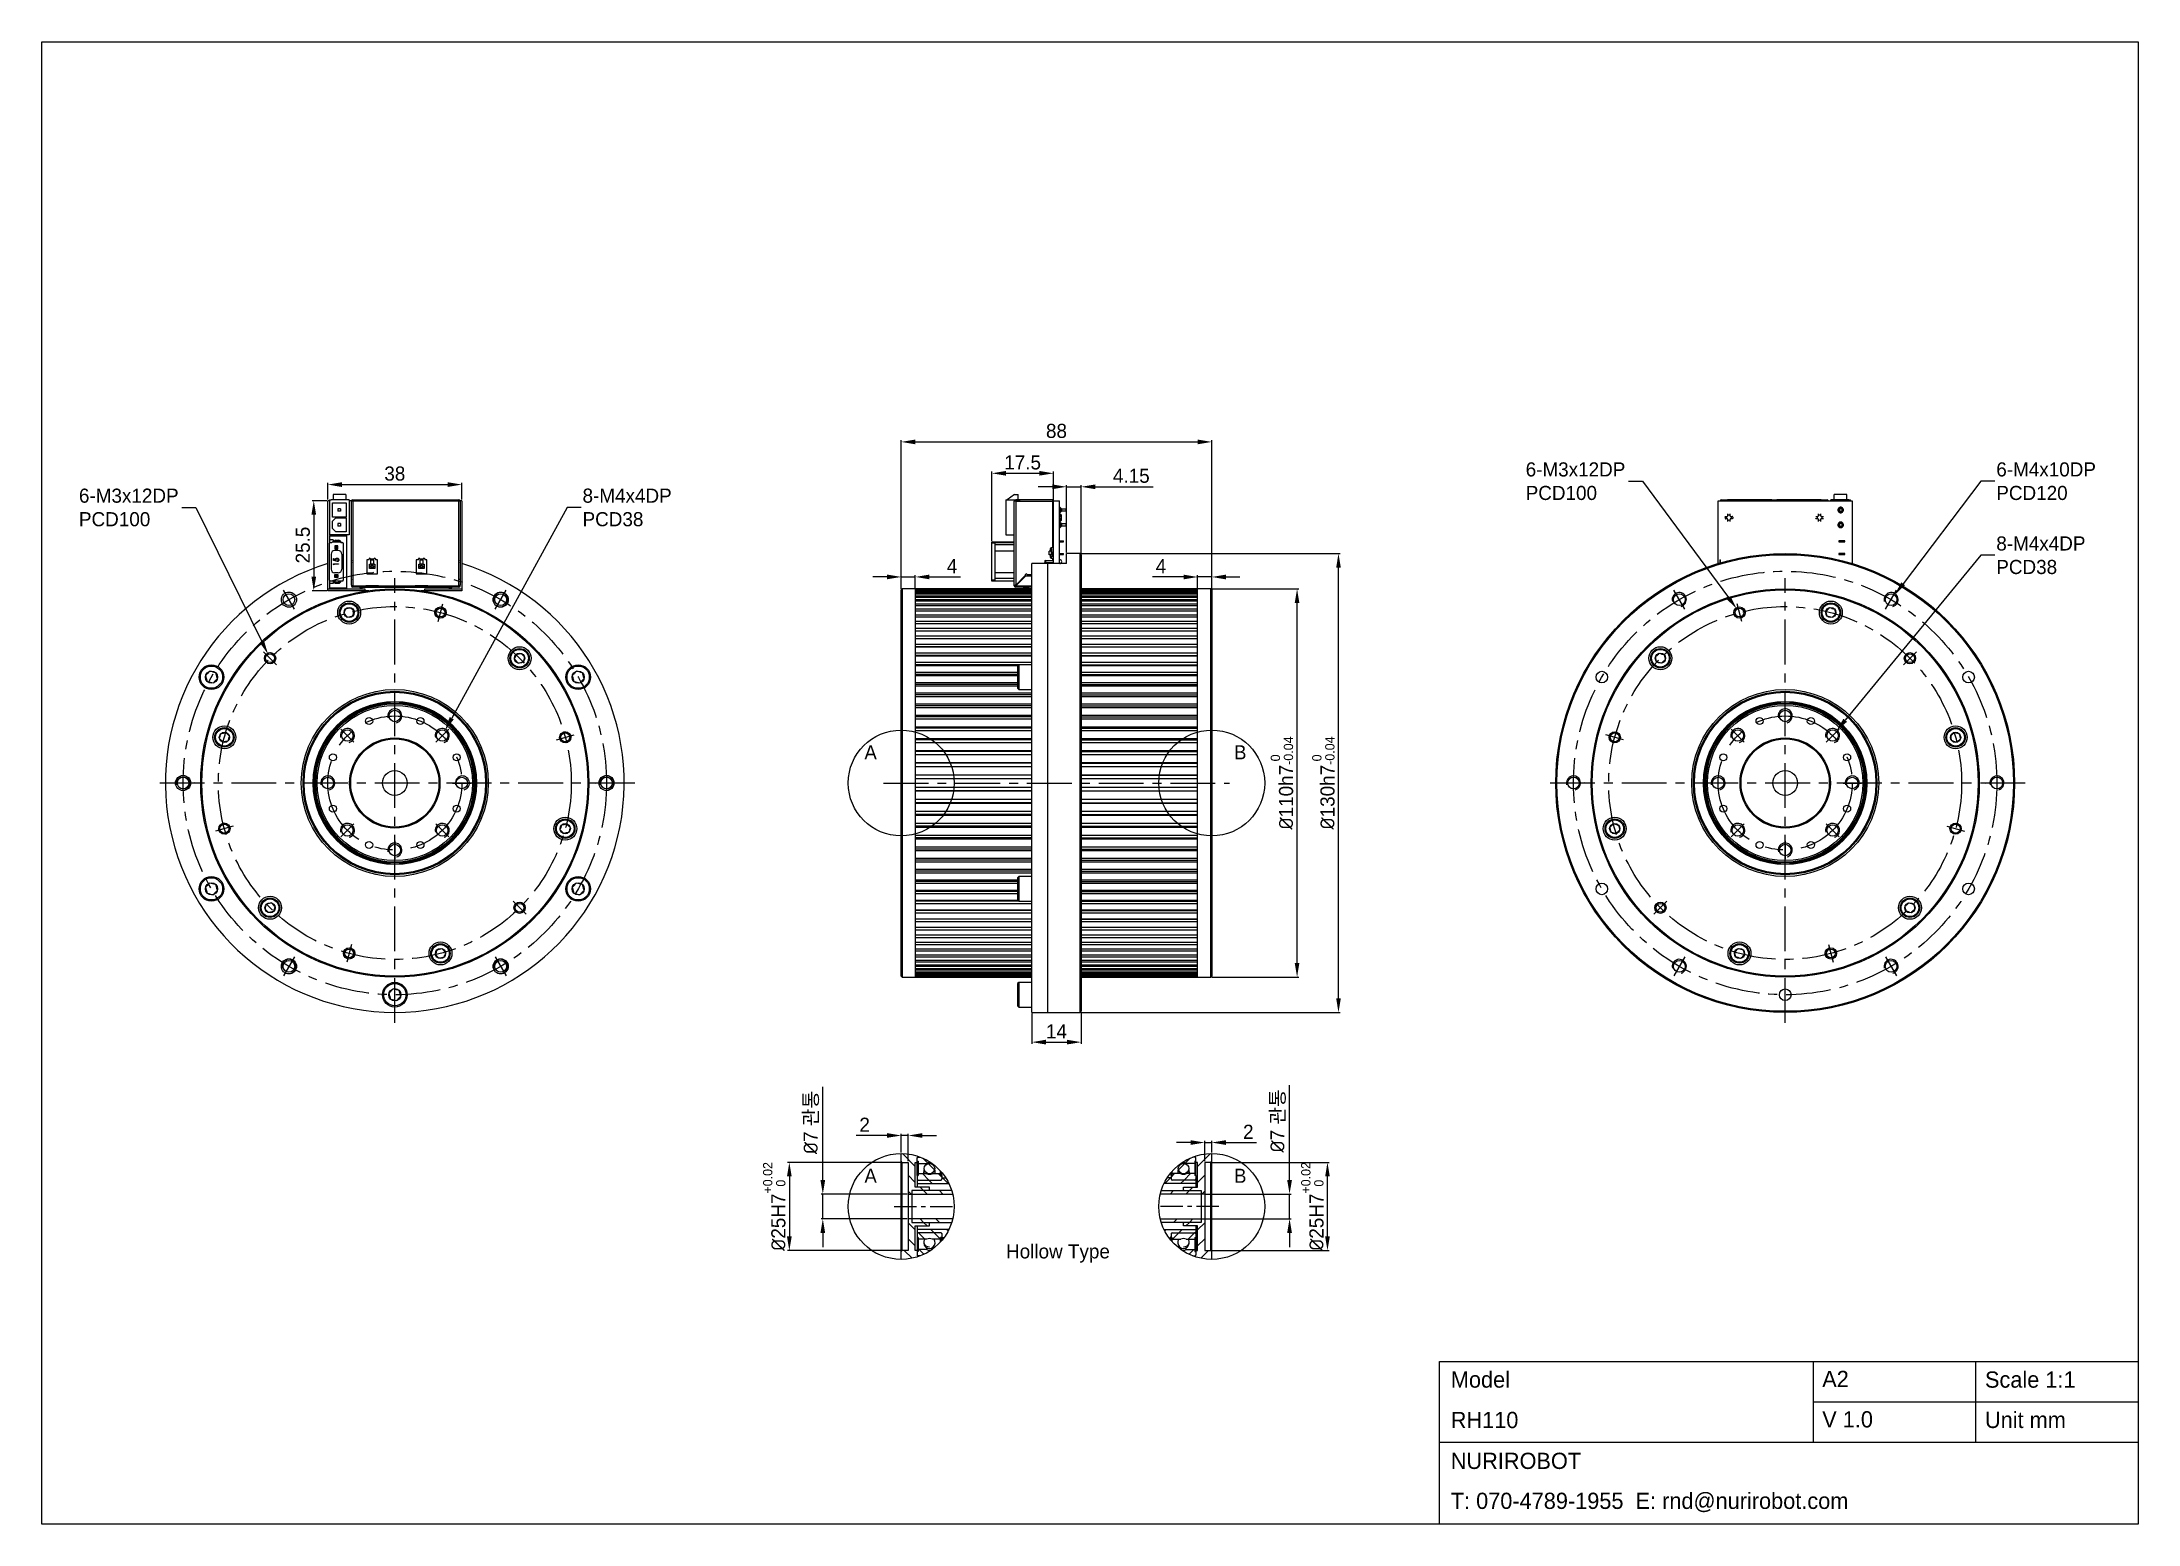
# Model space of a CAD drawing. Header units: millimetres. Extents: x 0 to 594, y 0 to 420.
import ezdxf

# ---------------------------------------------------------------- set-up
doc = ezdxf.new("R2010")
doc.units = ezdxf.units.MM
doc.header["$PDSIZE"] = -1
doc.linetypes.add('CENTERX2', pattern=[20.32, 12.7, -2.54, 2.54, -2.54])
for name, color, linetype in [('중심선', 1, 'CENTERX2'), ('치수', 3, 'Continuous'), ('치수선', 3, 'Continuous')]:
    doc.layers.add(name, color=color, linetype=linetype)
doc.styles.add('MtXpl_', font='')
doc.styles.add('누리로봇 문자스타일_20230829', font='GOTHIC.TTF')
doc.styles.get('MtXpl_').set_extended_font_data('Gulim')
doc.dimstyles.new('A2기본 치수스타일', dxfattribs={"dimtxt": 4, "dimasz": 4, "dimexe": 0.5, "dimexo": 0.3, "dimgap": 1, "dimtad": 1, "dimtoh": 1, "dimdec": 1, "dimzin": 12, "dimdsep": 46, "dimtxsty": '누리로봇 문자스타일_20230829', "dimcen": 0.09, "dimclrd": 3, "dimclre": 3, "dimclrt": 3, "dimadec": 0, "dimazin": 3, "dimtm": 1e-09, "dimtfac": 1, "dimtdec": 1, "dimtofl": 0, "dimtmove": 0, "dimatfit": 3, "dimfxl": 1, "dimfrac": 2, "dimarcsym": 0})
doc.dimstyles.new('A3지시선 치수스타일', dxfattribs={"dimtxt": 4, "dimasz": 4, "dimexe": 0.5, "dimexo": 0.3, "dimgap": 0.396875, "dimtad": 0, "dimtih": 1, "dimtoh": 1, "dimdec": 1, "dimzin": 12, "dimdsep": 46, "dimtxsty": '누리로봇 문자스타일_20230829', "dimcen": 0.09, "dimclrd": 3, "dimclre": 3, "dimclrt": 3, "dimadec": 0, "dimazin": 3, "dimtm": 1e-09, "dimtfac": 1, "dimtdec": 1, "dimtofl": 0, "dimtmove": 0, "dimatfit": 3, "dimfxl": 1, "dimfrac": 2, "dimarcsym": 0})
doc.dimstyles.new('A3치수선 초과 치수스타일', dxfattribs={"dimtxt": 4, "dimasz": 4, "dimexe": 0.5, "dimexo": 0.3, "dimgap": 1, "dimtad": 1, "dimdec": 1, "dimzin": 12, "dimdsep": 46, "dimtxsty": '누리로봇 문자스타일_20230829', "dimcen": 0.09, "dimclrd": 3, "dimclre": 3, "dimclrt": 3, "dimadec": 0, "dimazin": 3, "dimtm": 1e-09, "dimtfac": 1, "dimtdec": 1, "dimtofl": 0, "dimtmove": 0, "dimatfit": 3, "dimfxl": 1, "dimfrac": 2, "dimarcsym": 0})

msp = doc.modelspace()

# ---------------------------------------------------------------- texts
at = {"color": 3, "style": 'MtXpl_'}
for s, p in [('A', (233.09, 216.7)), ('B', (337.84, 216.7)), ('A', (233.09, 96.7)), ('B', (337.84, 96.7))]:
    msp.add_text(s, height=4, dxfattribs=at).set_placement(p)
at = {"color": 3, "ltscale": 0.5, "insert": (273.21, 76.68), "char_height": 4, "attachment_point": 4, "style": '누리로봇 문자스타일_20230829'}
msp.add_mtext_dynamic_manual_height_columns('Hollow Type', width=96.9919, gutter_width=7.94, heights=[21.82], dxfattribs=at)
at = {"lineweight": -3, "attachment_point": 1, "style": '누리로봇 문자스타일_20230829'}
for s, insert, char_height, width in [('Model', (399.25, 43.26), 4.603, 15.1906), ('A2', (504.5, 43.42), 4.603, 36.7069), ('{\\fCentury Gothic|b0|i0|c0|p34;Scale 1:1}', (550.62, 43.25), 4.6032, 75.5303), ('RH110', (399.23, 31.8), 4.603, 56.4459), ('V 1.0', (504.5, 31.99), 4.603, 36.7069), ('Unit mm', (550.62, 31.82), 4.603, 75.5303), ('NURIROBOT', (399.23, 20.22), 4.603, 57.1107), ('T: 070-4789-1955  E: rnd@nurirobot.com', (399.24, 8.89), 4.6032, 180.3472)]:
    msp.add_mtext(s, dxfattribs=dict(at, insert=insert, char_height=char_height, width=width))

# ---------------------------------------------------------------- blocks, each defined once
blk = doc.blocks.new('*U81')
at = {"layer": '중심선'}
blk.add_line((-1.57, -2.73), (1.57, 2.73), dxfattribs=at)
blk = doc.blocks.new('*U82')
at = {"color": 0, "linetype": 'ByBlock', "lineweight": -2}
for p, rotation in [((93.06, 248.41), 60.00000000000004), ((63.06, 196.45), 120), ((183.06, 196.45), 300), ((93.06, 144.49), 180), ((153.06, 144.49), 240)]:
    blk.add_blockref('*U81', p, dxfattribs=dict(at, rotation=rotation))
blk.add_blockref('*U81', (153.06, 248.41), dxfattribs=at)
blk = doc.blocks.new('*U83')
at = {"layer": '중심선', "ltscale": 2}
blk.add_line((-1.85, -1.85), (1.85, 1.85), dxfattribs=at)
blk = doc.blocks.new('*U84')
at = {"color": 0, "linetype": 'ByBlock', "lineweight": -2}
for p, rotation in [((123.06, 215.45), 45.00000000000001), ((109.63, 209.89), 90), ((104.06, 196.45), 135), ((142.06, 196.45), 315), ((109.63, 183.02), 180), ((136.5, 183.02), 270), ((123.06, 177.45), 225)]:
    blk.add_blockref('*U83', p, dxfattribs=dict(at, rotation=rotation))
blk.add_blockref('*U83', (136.5, 209.89), dxfattribs=at)
blk = doc.blocks.new('*U85')
at = {"layer": '중심선'}
blk.add_line((-0.67, -2.51), (0.67, 2.51), dxfattribs=at)
blk = doc.blocks.new('*U86')
at = {"color": 0, "linetype": 'ByBlock', "lineweight": -2}
blk.add_blockref('*U85', (136.01, 244.75), dxfattribs=at)
for p, rotation in [((87.71, 231.81), 59.99999999999999), ((171.36, 209.39), 300), ((74.77, 183.51), 120), ((158.42, 161.1), 239.9999999999999), ((110.12, 148.16), 180)]:
    blk.add_blockref('*U85', p, dxfattribs=dict(at, rotation=rotation))
blk = doc.blocks.new('*D87')
at = {"layer": 'Defpoints', "color": 0}
for p in [(525, 263.28), (523, 260.65)]:
    blk.add_point(p, dxfattribs=at)
at = {"layer": '치수선', "color": 3, "lineweight": -2}
for p, q in [((549.42, 295.5), (527.41, 266.46)), ((553.42, 295.5), (549.42, 295.5))]:
    blk.add_line(p, q, dxfattribs=at)
at = {"layer": '치수선', "color": 3}
blk.add_solid([(526.88, 266.87), (527.94, 266.06), (525, 263.28)], dxfattribs=at)
at = {"layer": '치수선', "color": 3, "insert": (553.82, 295.5), "char_height": 4, "attachment_point": 4, "style": '누리로봇 문자스타일_20230829'}
blk.add_mtext('6-M4x10DP\\PPCD120', dxfattribs=at)
blk = doc.blocks.new('*D88')
at = {"layer": 'Defpoints', "color": 0}
for p in [(64.09, 246.48), (65.2, 244.23)]:
    blk.add_point(p, dxfattribs=at)
at = {"layer": '치수선', "color": 3, "lineweight": -2}
for p, q in [((39.63, 288.06), (43.63, 288.06)), ((43.63, 288.06), (62.33, 250.07))]:
    blk.add_line(p, q, dxfattribs=at)
at = {"layer": '치수선', "color": 3}
blk.add_solid([(62.92, 250.36), (61.73, 249.77), (64.09, 246.48)], dxfattribs=at)
at = {"layer": '치수선', "color": 3, "insert": (10.49, 288.06), "char_height": 4, "attachment_point": 4, "style": '누리로봇 문자스타일_20230829'}
blk.add_mtext('6-M3x12DP\\PPCD100', dxfattribs=at)
blk = doc.blocks.new('*D89')
at = {"layer": 'Defpoints', "color": 0}
for p in [(112.66, 222.01), (114.21, 224.86)]:
    blk.add_point(p, dxfattribs=at)
at = {"layer": '치수선', "color": 3, "lineweight": -2}
for p, q in [((148.8, 288.06), (116.13, 228.37)), ((152.8, 288.06), (148.8, 288.06))]:
    blk.add_line(p, q, dxfattribs=at)
at = {"layer": '치수선', "color": 3}
blk.add_solid([(115.55, 228.69), (116.72, 228.05), (114.21, 224.86)], dxfattribs=at)
at = {"layer": '치수선', "color": 3, "insert": (153.2, 288.06), "char_height": 4, "attachment_point": 4, "style": '누리로봇 문자스타일_20230829'}
blk.add_mtext('8-M4x4DP\\PPCD38', dxfattribs=at)
blk = doc.blocks.new('*U90')
at = {"layer": '중심선', "ltscale": 2}
blk.add_line((-1.85, -1.85), (1.85, 1.85), dxfattribs=at)
blk = doc.blocks.new('*U92')
at = {"color": 0, "linetype": 'ByBlock', "lineweight": -2}
for p, rotation in [((123.06, 215.45), 45.00000000000001), ((109.63, 209.89), 90), ((104.06, 196.45), 135), ((142.06, 196.45), 315), ((109.63, 183.02), 180), ((136.5, 183.02), 270), ((123.06, 177.45), 225)]:
    blk.add_blockref('*U90', p, dxfattribs=dict(at, rotation=rotation))
blk.add_blockref('*U90', (136.5, 209.89), dxfattribs=at)
blk = doc.blocks.new('*U93')
at = {"layer": '중심선'}
blk.add_line((-0.67, -2.51), (0.67, 2.51), dxfattribs=at)
blk = doc.blocks.new('*U95')
at = {"color": 0, "linetype": 'ByBlock', "lineweight": -2}
blk.add_blockref('*U93', (136.01, 244.75), dxfattribs=at)
for p, rotation in [((87.71, 231.81), 59.99999999999999), ((171.36, 209.39), 300), ((74.77, 183.51), 120), ((158.42, 161.1), 239.9999999999999), ((110.12, 148.16), 180)]:
    blk.add_blockref('*U93', p, dxfattribs=dict(at, rotation=rotation))
blk = doc.blocks.new('*U97')
at = {"layer": '중심선'}
blk.add_line((-1.57, -2.73), (1.57, 2.73), dxfattribs=at)
blk = doc.blocks.new('*U98')
at = {"color": 0, "linetype": 'ByBlock', "lineweight": -2}
for p, rotation in [((93.06, 248.41), 60.00000000000004), ((63.06, 196.45), 120), ((183.06, 196.45), 300), ((93.06, 144.49), 180), ((153.06, 144.49), 240)]:
    blk.add_blockref('*U97', p, dxfattribs=dict(at, rotation=rotation))
blk.add_blockref('*U97', (153.06, 248.41), dxfattribs=at)
blk = doc.blocks.new('*D99')
at = {"layer": 'Defpoints', "color": 0}
for p in [(331.5, 306.65), (243.5, 264.7), (331.5, 264.7)]:
    blk.add_point(p, dxfattribs=at)
at = {"layer": '치수', "color": 3, "lineweight": -2}
for p, q in [((243.5, 265), (243.5, 307.15)), ((247.5, 306.65), (327.5, 306.65)), ((331.5, 265), (331.5, 307.15))]:
    blk.add_line(p, q, dxfattribs=at)
at = {"layer": '치수', "color": 3}
for points in [[(247.5, 307.32), (247.5, 305.99), (243.5, 306.65)], [(327.5, 307.32), (327.5, 305.99), (331.5, 306.65)]]:
    blk.add_solid(points, dxfattribs=at)
at = {"layer": '치수', "color": 3, "insert": (287.5, 309.75), "char_height": 4, "attachment_point": 5, "style": '누리로봇 문자스타일_20230829'}
blk.add_mtext('88', dxfattribs=at)
blk = doc.blocks.new('*D100')
at = {"layer": 'Defpoints', "color": 0}
for p in [(280.5, 145), (294.5, 145.3), (294.5, 136.57)]:
    blk.add_point(p, dxfattribs=at)
at = {"layer": '치수', "color": 3, "lineweight": -2}
for p, q in [((280.5, 144.7), (280.5, 136.07)), ((294.5, 145), (294.5, 136.07)), ((284.5, 136.57), (290.5, 136.57))]:
    blk.add_line(p, q, dxfattribs=at)
at = {"layer": '치수', "color": 3}
for points in [[(284.5, 137.24), (284.5, 135.91), (280.5, 136.57)], [(290.5, 137.24), (290.5, 135.91), (294.5, 136.57)]]:
    blk.add_solid(points, dxfattribs=at)
at = {"layer": '치수', "color": 3, "insert": (287.5, 139.62), "char_height": 4, "attachment_point": 5, "style": '누리로봇 문자스타일_20230829'}
blk.add_mtext('14', dxfattribs=at)
blk = doc.blocks.new('*D101')
at = {"layer": 'Defpoints', "color": 0}
for p in [(286.65, 297.76), (286.65, 290), (269.17, 278.21)]:
    blk.add_point(p, dxfattribs=at)
at = {"layer": '치수', "color": 3, "lineweight": -2}
for p, q in [((269.17, 278.51), (269.17, 298.26)), ((273.17, 297.76), (282.65, 297.76)), ((286.65, 290.3), (286.65, 298.26))]:
    blk.add_line(p, q, dxfattribs=at)
at = {"layer": '치수', "color": 3}
for points in [[(273.17, 298.43), (273.17, 297.1), (269.17, 297.76)], [(282.65, 298.43), (282.65, 297.1), (286.65, 297.76)]]:
    blk.add_solid(points, dxfattribs=at)
at = {"layer": '치수', "color": 3, "insert": (277.91, 300.82), "char_height": 4, "attachment_point": 5, "style": '누리로봇 문자스타일_20230829'}
blk.add_mtext('17.5', dxfattribs=at)
blk = doc.blocks.new('*D102')
at = {"layer": 'Defpoints', "color": 0}
for p in [(331.2, 265), (355.68, 265), (331.2, 155)]:
    blk.add_point(p, dxfattribs=at)
at = {"layer": '치수', "color": 3, "lineweight": -2}
for p, q in [((331.5, 265), (356.18, 265)), ((355.68, 159), (355.68, 261)), ((331.5, 155), (356.18, 155))]:
    blk.add_line(p, q, dxfattribs=at)
at = {"layer": '치수', "color": 3}
for points in [[(355.01, 261), (356.34, 261), (355.68, 265)], [(355.01, 159), (356.34, 159), (355.68, 155)]]:
    blk.add_solid(points, dxfattribs=at)
at = {"layer": '치수', "color": 3, "insert": (351.41, 210), "char_height": 4, "attachment_point": 5, "rotation": 90, "style": '누리로봇 문자스타일_20230829'}
blk.add_mtext('{\\fISOCPEUR|b0|i0|c0|p34;%%C}110h7{\\H0.66x;\\S 0^ -0.04;}', dxfattribs=at)
blk = doc.blocks.new('*D103')
at = {"layer": 'Defpoints', "color": 0}
for p in [(119, 294.56), (81, 290), (119, 290)]:
    blk.add_point(p, dxfattribs=at)
at = {"layer": '치수', "color": 3, "lineweight": -2}
for p, q in [((81, 290.3), (81, 295.06)), ((85, 294.56), (115, 294.56)), ((119, 290.3), (119, 295.06))]:
    blk.add_line(p, q, dxfattribs=at)
at = {"layer": '치수', "color": 3}
for points in [[(85, 295.22), (85, 293.89), (81, 294.56)], [(115, 295.22), (115, 293.89), (119, 294.56)]]:
    blk.add_solid(points, dxfattribs=at)
at = {"layer": '치수', "color": 3, "insert": (100, 297.66), "char_height": 4, "attachment_point": 5, "style": '누리로봇 문자스타일_20230829'}
blk.add_mtext('38', dxfattribs=at)
blk = doc.blocks.new('*D104')
at = {"layer": 'Defpoints', "color": 0}
for p in [(506.41, 222.18), (508.46, 224.69)]:
    blk.add_point(p, dxfattribs=at)
at = {"layer": '치수선', "color": 3, "lineweight": -2}
for p, q in [((549.42, 274.52), (511, 227.78)), ((553.42, 274.52), (549.42, 274.52))]:
    blk.add_line(p, q, dxfattribs=at)
at = {"layer": '치수선', "color": 3}
blk.add_solid([(510.49, 228.2), (511.52, 227.35), (508.46, 224.69)], dxfattribs=at)
at = {"layer": '치수선', "color": 3, "insert": (553.82, 274.52), "char_height": 4, "attachment_point": 4, "style": '누리로봇 문자스타일_20230829'}
blk.add_mtext('8-M4x4DP\\PPCD38', dxfattribs=at)
blk = doc.blocks.new('*D106')
at = {"layer": 'Defpoints', "color": 0}
for p in [(81, 290), (77.04, 264.5), (81, 264.5)]:
    blk.add_point(p, dxfattribs=at)
at = {"layer": '치수', "color": 3, "lineweight": -2}
for p, q in [((80.7, 290), (76.54, 290)), ((77.04, 286), (77.04, 268.5)), ((80.7, 264.5), (76.54, 264.5))]:
    blk.add_line(p, q, dxfattribs=at)
at = {"layer": '치수', "color": 3}
for points in [[(76.37, 286), (77.71, 286), (77.04, 290)], [(76.37, 268.5), (77.71, 268.5), (77.04, 264.5)]]:
    blk.add_solid(points, dxfattribs=at)
at = {"layer": '치수', "color": 3, "insert": (73.94, 277.43), "char_height": 4, "attachment_point": 5, "rotation": 90, "style": '누리로봇 문자스타일_20230829'}
blk.add_mtext('25.5', dxfattribs=at)
blk = doc.blocks.new('*D108')
at = {"layer": 'Defpoints', "color": 0}
for p in [(247.5, 268.39), (243.5, 264.7), (247.5, 265)]:
    blk.add_point(p, dxfattribs=at)
at = {"layer": '치수', "color": 3, "lineweight": -2}
for p, q in [((239.5, 268.39), (235.5, 268.39)), ((243.5, 265), (243.5, 268.89)), ((243.5, 268.39), (247.5, 268.39)), ((247.5, 265.3), (247.5, 268.89)), ((251.5, 268.39), (260.3, 268.39))]:
    blk.add_line(p, q, dxfattribs=at)
at = {"layer": '치수', "color": 3}
for points in [[(239.5, 269.06), (239.5, 267.73), (243.5, 268.39)], [(251.5, 269.06), (251.5, 267.73), (247.5, 268.39)]]:
    blk.add_solid(points, dxfattribs=at)
at = {"layer": '치수', "color": 3, "insert": (257.9, 271.44), "char_height": 4, "attachment_point": 5, "style": '누리로봇 문자스타일_20230829'}
blk.add_mtext('4', dxfattribs=at)
blk = doc.blocks.new('*D109')
at = {"layer": 'Defpoints', "color": 0}
for p in [(327.5, 268.38), (327.5, 265), (331.5, 264.7)]:
    blk.add_point(p, dxfattribs=at)
at = {"layer": '치수', "color": 3, "lineweight": -2}
for p, q in [((323.5, 268.38), (314.7, 268.38)), ((327.5, 265.3), (327.5, 268.88)), ((331.5, 268.38), (327.5, 268.38)), ((331.5, 265), (331.5, 268.88)), ((335.5, 268.38), (339.5, 268.38))]:
    blk.add_line(p, q, dxfattribs=at)
at = {"layer": '치수', "color": 3}
for points in [[(323.5, 269.04), (323.5, 267.71), (327.5, 268.38)], [(335.5, 269.04), (335.5, 267.71), (331.5, 268.38)]]:
    blk.add_solid(points, dxfattribs=at)
at = {"layer": '치수', "color": 3, "insert": (317.1, 271.43), "char_height": 4, "attachment_point": 5, "style": '누리로봇 문자스타일_20230829'}
blk.add_mtext('4', dxfattribs=at)
blk = doc.blocks.new('*D110')
at = {"layer": 'Defpoints', "color": 0}
for p in [(294.2, 275), (367.41, 275), (294.2, 145)]:
    blk.add_point(p, dxfattribs=at)
at = {"layer": '치수', "color": 3, "lineweight": -2}
for p, q in [((294.5, 275), (367.91, 275)), ((367.41, 149), (367.41, 271)), ((294.5, 145), (367.91, 145))]:
    blk.add_line(p, q, dxfattribs=at)
at = {"layer": '치수', "color": 3}
for points in [[(366.75, 271), (368.08, 271), (367.41, 275)], [(366.75, 149), (368.08, 149), (367.41, 145)]]:
    blk.add_solid(points, dxfattribs=at)
at = {"layer": '치수', "color": 3, "insert": (363.15, 210), "char_height": 4, "attachment_point": 5, "rotation": 90, "style": '누리로봇 문자스타일_20230829'}
blk.add_mtext('{\\fISOCPEUR|b0|i0|c0|p34;%%C}130h7{\\H0.66x;\\S 0^ -0.04;}', dxfattribs=at)
blk = doc.blocks.new('*D112')
at = {"layer": 'Defpoints', "color": 0}
for p in [(480.32, 259.3), (481.8, 257.29)]:
    blk.add_point(p, dxfattribs=at)
at = {"layer": '치수선', "color": 3, "lineweight": -2}
for p, q in [((449.59, 295.5), (453.59, 295.5)), ((453.59, 295.5), (477.94, 262.52))]:
    blk.add_line(p, q, dxfattribs=at)
at = {"layer": '치수선', "color": 3}
blk.add_solid([(478.48, 262.92), (477.4, 262.12), (480.32, 259.3)], dxfattribs=at)
at = {"layer": '치수선', "color": 3, "insert": (420.46, 295.5), "char_height": 4, "attachment_point": 4, "style": '누리로봇 문자스타일_20230829'}
blk.add_mtext('6-M3x12DP\\PPCD100', dxfattribs=at)
blk = doc.blocks.new('*D114')
at = {"layer": 'Defpoints', "color": 0}
for p in [(331.5, 108.11), (329.5, 102.5), (331.5, 105)]:
    blk.add_point(p, dxfattribs=at)
at = {"layer": '치수', "color": 3, "lineweight": -2}
for p, q in [((325.5, 108.11), (321.5, 108.11)), ((329.5, 102.8), (329.5, 108.61)), ((329.5, 108.11), (331.5, 108.11)), ((331.5, 105.3), (331.5, 108.61)), ((335.5, 108.11), (344.22, 108.11))]:
    blk.add_line(p, q, dxfattribs=at)
at = {"layer": '치수', "color": 3}
for points in [[(325.5, 108.78), (325.5, 107.44), (329.5, 108.11)], [(335.5, 108.78), (335.5, 107.44), (331.5, 108.11)]]:
    blk.add_solid(points, dxfattribs=at)
at = {"layer": '치수', "color": 3, "insert": (341.86, 111.16), "char_height": 4, "attachment_point": 5, "style": '누리로봇 문자스타일_20230829'}
blk.add_mtext('2', dxfattribs=at)
blk = doc.blocks.new('*D115')
at = {"layer": 'Defpoints', "color": 0}
for p in [(331.2, 102.5), (364.29, 102.5), (331.2, 77.5)]:
    blk.add_point(p, dxfattribs=at)
at = {"layer": '치수선', "color": 3, "lineweight": -2}
for p, q in [((331.5, 102.5), (364.79, 102.5)), ((364.29, 81.5), (364.29, 98.5)), ((331.5, 77.5), (364.79, 77.5))]:
    blk.add_line(p, q, dxfattribs=at)
at = {"layer": '치수선', "color": 3}
for points in [[(363.63, 98.5), (364.96, 98.5), (364.29, 102.5)], [(363.63, 81.5), (364.96, 81.5), (364.29, 77.5)]]:
    blk.add_solid(points, dxfattribs=at)
at = {"layer": '치수선', "color": 3, "insert": (360.03, 90), "char_height": 4, "attachment_point": 5, "rotation": 90, "style": '누리로봇 문자스타일_20230829'}
blk.add_mtext('{\\fISOCPEUR|b0|i0|c0|p34;%%C}25H7{\\H0.66x;\\S+0.02^   0;}', dxfattribs=at)
blk = doc.blocks.new('*D116')
at = {"layer": 'Defpoints', "color": 0}
for p in [(329.5, 93.5), (329.5, 86.5), (353.55, 86.5)]:
    blk.add_point(p, dxfattribs=at)
at = {"layer": '치수선', "color": 3, "lineweight": -2}
for p, q in [((353.55, 97.5), (353.55, 124.38)), ((329.8, 93.5), (354.05, 93.5)), ((353.55, 86.5), (353.55, 93.5)), ((329.8, 86.5), (354.05, 86.5)), ((353.55, 82.5), (353.55, 78.5))]:
    blk.add_line(p, q, dxfattribs=at)
at = {"layer": '치수선', "color": 3}
for points in [[(352.88, 97.5), (354.22, 97.5), (353.55, 93.5)], [(352.88, 82.5), (354.22, 82.5), (353.55, 86.5)]]:
    blk.add_solid(points, dxfattribs=at)
at = {"layer": '치수선', "color": 3, "insert": (350.32, 114.26), "char_height": 4, "attachment_point": 5, "rotation": 90, "style": '누리로봇 문자스타일_20230829'}
blk.add_mtext('{\\fISOCPEUR|b0|i0|c0|p34;%%C}7 {\\fGulim|b0|i0|c129|p50;관통}', dxfattribs=at)
blk = doc.blocks.new('*D120')
at = {"layer": 'Defpoints', "color": 0}
for p in [(243.8, 102.5), (211.8, 77.5), (243.8, 77.5)]:
    blk.add_point(p, dxfattribs=at)
at = {"layer": '치수선', "color": 3, "lineweight": -2}
for p, q in [((243.5, 102.5), (211.3, 102.5)), ((211.8, 98.5), (211.8, 81.5)), ((243.5, 77.5), (211.3, 77.5))]:
    blk.add_line(p, q, dxfattribs=at)
at = {"layer": '치수선', "color": 3}
for points in [[(211.13, 98.5), (212.47, 98.5), (211.8, 102.5)], [(211.13, 81.5), (212.47, 81.5), (211.8, 77.5)]]:
    blk.add_solid(points, dxfattribs=at)
at = {"layer": '치수선', "color": 3, "insert": (207.54, 90), "char_height": 4, "attachment_point": 5, "rotation": 90, "style": '누리로봇 문자스타일_20230829'}
blk.add_mtext('{\\fISOCPEUR|b0|i0|c0|p34;%%C}25H7{\\H0.66x;\\S+0.02^   0;}', dxfattribs=at)
blk = doc.blocks.new('*D121')
at = {"layer": 'Defpoints', "color": 0}
for p in [(245.5, 93.5), (221.28, 86.5), (245.5, 86.5)]:
    blk.add_point(p, dxfattribs=at)
at = {"layer": '치수선', "color": 3, "lineweight": -2}
for p, q in [((221.28, 97.5), (221.28, 123.92)), ((245.2, 93.5), (220.78, 93.5)), ((221.28, 86.5), (221.28, 93.5)), ((245.2, 86.5), (220.78, 86.5)), ((221.28, 82.5), (221.28, 78.5))]:
    blk.add_line(p, q, dxfattribs=at)
at = {"layer": '치수선', "color": 3}
for points in [[(220.62, 97.5), (221.95, 97.5), (221.28, 93.5)], [(220.62, 82.5), (221.95, 82.5), (221.28, 86.5)]]:
    blk.add_solid(points, dxfattribs=at)
at = {"layer": '치수선', "color": 3, "insert": (218.05, 113.8), "char_height": 4, "attachment_point": 5, "rotation": 90, "style": '누리로봇 문자스타일_20230829'}
blk.add_mtext('{\\fISOCPEUR|b0|i0|c0|p34;%%C}7 {\\fGulim|b0|i0|c129|p50;관통}', dxfattribs=at)
blk = doc.blocks.new('*D122')
at = {"layer": 'Defpoints', "color": 0}
for p in [(243.5, 110.11), (243.5, 105), (245.5, 102.5)]:
    blk.add_point(p, dxfattribs=at)
at = {"layer": '치수', "color": 3, "lineweight": -2}
for p, q in [((239.5, 110.11), (230.78, 110.11)), ((243.5, 105.3), (243.5, 110.61)), ((245.5, 110.11), (243.5, 110.11)), ((245.5, 102.8), (245.5, 110.61)), ((249.5, 110.11), (253.5, 110.11))]:
    blk.add_line(p, q, dxfattribs=at)
at = {"layer": '치수', "color": 3}
for points in [[(239.5, 110.78), (239.5, 109.45), (243.5, 110.11)], [(249.5, 110.78), (249.5, 109.45), (245.5, 110.11)]]:
    blk.add_solid(points, dxfattribs=at)
at = {"layer": '치수', "color": 3, "insert": (233.14, 113.16), "char_height": 4, "attachment_point": 5, "style": '누리로봇 문자스타일_20230829'}
blk.add_mtext('2', dxfattribs=at)
blk = doc.blocks.new('*D123')
at = {"layer": 'Defpoints', "color": 0}
for p in [(294.5, 293.94), (290.35, 275), (294.5, 274.7)]:
    blk.add_point(p, dxfattribs=at)
at = {"layer": '치수', "color": 3, "lineweight": -2}
for p, q in [((286.35, 293.94), (282.35, 293.94)), ((290.35, 275.3), (290.35, 294.44)), ((290.35, 293.94), (294.5, 293.94)), ((294.5, 275), (294.5, 294.44)), ((298.5, 293.94), (314.91, 293.94))]:
    blk.add_line(p, q, dxfattribs=at)
at = {"layer": '치수', "color": 3}
for points in [[(286.35, 294.6), (286.35, 293.27), (290.35, 293.94)], [(298.5, 294.6), (298.5, 293.27), (294.5, 293.94)]]:
    blk.add_solid(points, dxfattribs=at)
at = {"layer": '치수', "color": 3, "insert": (308.71, 297.04), "char_height": 4, "attachment_point": 5, "style": '누리로봇 문자스타일_20230829'}
blk.add_mtext('4.15', dxfattribs=at)

# ---------------------------------------------------------------- dimensions: what is measured, and where the dimension line sits
at = {"layer": '치수'}
for base, p1, p2, picture, middle in [((331.5, 306.65), (243.5, 264.7), (331.5, 264.7), '*D99', (287.5, 306.65)), ((286.65, 297.76), (269.17, 278.21), (286.65, 290), '*D101', (277.91, 297.76)), ((294.5, 136.57), (280.5, 145), (294.5, 145.3), '*D100', (287.5, 136.57))]:
    dim = msp.add_linear_dim(base=base, p1=p1, p2=p2, dimstyle='A2기본 치수스타일', dxfattribs=at)
    dim.commit()
    dim.dimension.update_dxf_attribs({"geometry": picture, "text_midpoint": middle, "dimtype": 160})
dim = msp.add_linear_dim(base=(119, 294.56), p1=(81, 290), p2=(119, 290), dimstyle='A2기본 치수스타일', dxfattribs=at)
dim.commit()
dim.dimension.update_dxf_attribs({"geometry": '*D103', "text_midpoint": (100, 297.66)})
dim = msp.add_linear_dim(base=(294.5, 293.94), p1=(290.35, 275), p2=(294.5, 274.7), text='4.15', dimstyle='A2기본 치수스타일', override={"dimtofl": 1}, dxfattribs=at)
dim.commit()
dim.dimension.update_dxf_attribs({"geometry": '*D123', "text_midpoint": (308.71, 297.04)})
dim = msp.add_linear_dim(base=(77.04, 264.5), p1=(81, 290), p2=(81, 264.5), angle=90, dimstyle='A2기본 치수스타일', dxfattribs=at)
dim.commit()
dim.dimension.update_dxf_attribs({"geometry": '*D106', "text_midpoint": (77.04, 277.43), "dimtype": 160})
for base, p1, p2, picture, middle in [((247.5, 268.39), (243.5, 264.7), (247.5, 265), '*D108', (257.9, 271.44)), ((327.5, 268.38), (331.5, 264.7), (327.5, 265), '*D109', (317.1, 271.43)), ((243.5, 110.11), (245.5, 102.5), (243.5, 105), '*D122', (233.14, 113.16)), ((331.5, 108.11), (329.5, 102.5), (331.5, 105), '*D114', (341.86, 111.16))]:
    dim = msp.add_linear_dim(base=base, p1=p1, p2=p2, dimstyle='A2기본 치수스타일', override={"dimtofl": 1}, dxfattribs=at)
    dim.commit()
    dim.dimension.update_dxf_attribs({"geometry": picture, "text_midpoint": middle})
for base, p1, p2, picture, middle in [((367.41, 275), (294.2, 145), (294.2, 275), '*D110', (367.41, 210)), ((355.68, 265), (331.2, 155), (331.2, 265), '*D102', (355.68, 210))]:
    dim = msp.add_linear_dim(base=base, p1=p1, p2=p2, angle=90, text='{\\fISOCPEUR|b0|i0|c0|p34;%%C}<>h7{\\H0.66x;\\S 0^ -0.04;}', dimstyle='A2기본 치수스타일', dxfattribs=at)
    dim.commit()
    dim.dimension.update_dxf_attribs({"geometry": picture, "text_midpoint": middle, "dimtype": 160})
at = {"layer": '치수선'}
for p1, p2, text, picture, middle in [((481.8, 257.29), (480.32, 259.3), '6-M3x12DP\\PPCD100', '*D112', (434.83, 295.5)), ((523, 260.65), (525, 263.28), '6-M4x10DP\\PPCD120', '*D87', (568.19, 295.5)), ((65.2, 244.23), (64.09, 246.48), '6-M3x12DP\\PPCD100', '*D88', (24.86, 288.06)), ((112.66, 222.01), (114.21, 224.86), '8-M4x4DP\\PPCD38', '*D89', (166.12, 288.06)), ((506.41, 222.18), (508.46, 224.69), '8-M4x4DP\\PPCD38', '*D104', (566.74, 274.52))]:
    dim = msp.add_diameter_dim_2p(p1=p1, p2=p2, text=text, dimstyle='A3지시선 치수스타일', override={"dimcen": 0}, dxfattribs=at)
    dim.commit()
    dim.dimension.update_dxf_attribs({"geometry": picture, "text_midpoint": middle, "dimtype": 163})
for base, p1, p2, text, picture, middle in [((221.28, 86.5), (245.5, 93.5), (245.5, 86.5), '{\\fISOCPEUR|b0|i0|c0|p34;%%C}<> {\\fGulim|b0|i0|c129|p50;관통}', '*D121', (221.28, 113.8)), ((353.55, 86.5), (329.5, 93.5), (329.5, 86.5), '{\\fISOCPEUR|b0|i0|c0|p34;%%C}<> {\\fGulim|b0|i0|c129|p50;관통}', '*D116', (353.55, 114.26)), ((211.8, 77.5), (243.8, 102.5), (243.8, 77.5), '{\\fISOCPEUR|b0|i0|c0|p34;%%C}<>H7{\\H0.66x;\\S+0.02^   0;}', '*D120', (211.8, 90))]:
    dim = msp.add_linear_dim(base=base, p1=p1, p2=p2, angle=90, text=text, dimstyle='A3치수선 초과 치수스타일', override={"dimtofl": 1}, dxfattribs=at)
    dim.commit()
    dim.dimension.update_dxf_attribs({"geometry": picture, "text_midpoint": middle, "dimtype": 160})
dim = msp.add_linear_dim(base=(364.29, 102.5), p1=(331.2, 77.5), p2=(331.2, 102.5), angle=90, text='{\\fISOCPEUR|b0|i0|c0|p34;%%C}<>H7{\\H0.66x;\\S+0.02^   0;}', dimstyle='A3치수선 초과 치수스타일', dxfattribs=at)
dim.commit()
dim.dimension.update_dxf_attribs({"geometry": '*D115', "text_midpoint": (364.29, 90), "dimtype": 160})

# ---------------------------------------------------------------- linework, layer by layer
at = {"color": 7, "linetype": 'Continuous', "lineweight": 25}
for p, q in [((82.5, 291.76), (82.5, 290.26)), ((83.18, 291.76), (82.5, 291.76)), ((86.1, 291.76), (83.43, 291.76)), ((86.1, 291.76), (86.1, 290.26)), ((275.65, 291.76), (273.48, 290.26)), ((275.65, 291.76), (276.65, 291.76)), ((276.65, 290.47), (276.65, 291.76)), ((507.9, 290.26), (507.9, 291.76)), ((510.57, 291.76), (507.9, 291.76)), ((511.5, 291.76), (510.82, 291.76)), ((511.5, 290.26), (511.5, 291.76)), ((81.5, 290), (81, 290)), ((81, 264.5), (81, 290)), ((81.5, 290.26), (81.95, 290.26)), ((81.5, 290.26), (81.5, 280.36)), ((87.1, 290.26), (81.95, 290.26)), ((82.3, 289.36), (86.2, 289.36)), ((82.3, 285.36), (82.3, 289.36)), ((86.2, 285.36), (82.3, 285.36)), ((82.3, 284.16), (83.3, 285.16)), ((83.3, 285.16), (86.2, 285.16)), ((86.2, 289.36), (86.2, 285.36)), ((86.2, 285.16), (86.2, 281.16)), ((87.1, 290.26), (87.1, 280.36)), ((87.74, 290), (87.1, 290)), ((87.71, 266.1), (87.71, 289.85)), ((88.11, 290), (87.98, 290)), ((88.11, 290.25), (118.1, 290.25)), ((88.11, 289.85), (88.11, 265.9)), ((118.18, 289.85), (88.11, 289.85)), ((118.23, 290), (118.1, 290)), ((118.1, 265.9), (118.1, 289.85)), ((119, 290), (118.47, 290)), ((118.5, 289.85), (118.5, 266.1)), ((119, 290), (119, 264.5)), ((273.15, 290.26), (273.15, 280.36)), ((273.15, 290.26), (273.48, 290.26)), ((273.48, 290.26), (275.88, 290.26)), ((275.55, 265.9), (275.55, 289.85)), ((286.4, 290.25), (275.95, 290.25)), ((275.95, 290.05), (277.05, 290.05)), ((275.95, 289.85), (286.4, 289.85)), ((275.95, 289.85), (275.95, 266.1)), ((276.1, 290), (277.05, 290)), ((276.94, 290.25), (276.65, 290.25)), ((276.97, 290.05), (276.97, 290.25)), ((277.05, 290.25), (277.05, 289.85)), ((286.4, 290.25), (286.4, 276.67)), ((286.4, 290), (286.53, 290)), ((286.55, 289.7), (286.4, 289.7)), ((286.65, 290.25), (286.51, 290.25)), ((286.55, 289.7), (286.55, 287.15)), ((286.55, 289), (286.6, 288.93)), ((286.55, 288), (286.6, 288)), ((286.55, 287.15), (286.65, 287.15)), ((286.6, 287.25), (286.6, 289.85)), ((286.6, 287.25), (286.65, 287.25)), ((286.65, 290.11), (286.65, 290.25)), ((286.65, 290), (288.35, 290)), ((286.65, 272.16), (286.65, 290)), ((288.35, 272.16), (288.35, 290)), ((288.9, 285.93), (288.35, 286.32)), ((288.43, 286.22), (288.35, 286.28)), ((288.35, 285.51), (288.59, 285.51)), ((288.9, 285.86), (288.43, 286.22)), ((290.15, 287.01), (288.76, 287.01)), ((288.77, 287.71), (290.15, 287.71)), ((288.9, 284.47), (288.9, 285.93)), ((290.15, 287.71), (290.15, 287.01)), ((475, 272.16), (475, 290)), ((475, 290), (513, 290)), ((475.9, 290.25), (477.64, 290.25)), ((477.39, 285.51), (477.44, 285.51)), ((490.18, 290.25), (477.64, 290.25)), ((477.74, 286.22), (477.75, 286.28)), ((477.74, 285.86), (477.74, 286.22)), ((477.74, 285.81), (477.74, 285.86)), ((477.98, 290.05), (489.84, 290.05)), ((478.35, 286.27), (478.36, 286.22)), ((478.36, 285.86), (478.36, 285.81)), ((478.66, 285.5), (478.71, 285.5)), ((490.18, 290.25), (491.6, 290.25)), ((504.15, 290.25), (491.6, 290.25)), ((491.95, 290.05), (503.81, 290.05)), ((502.66, 285.49), (502.72, 285.5)), ((503.08, 285.5), (503.13, 285.5)), ((503.43, 286.22), (503.44, 286.28)), ((503.43, 285.86), (503.43, 286.22)), ((503.43, 285.81), (503.43, 285.86)), ((504.04, 286.27), (504.05, 286.22)), ((504.05, 285.86), (504.05, 285.81)), ((504.15, 290.25), (505.89, 290.25)), ((504.35, 285.51), (504.4, 285.51)), ((504.76, 285.51), (504.82, 285.5)), ((506.9, 290), (506.9, 290.25)), ((512.05, 290.25), (506.9, 290.25)), ((512.05, 290.26), (512.5, 290.26)), ((512.05, 290.25), (512.05, 290.26)), ((512.5, 290), (512.5, 290.26)), ((513, 290), (513, 272.16)), ((87.1, 280.36), (81.5, 280.36)), ((81.5, 280.07), (81.5, 278.9)), ((86.3, 280.17), (81.6, 280.17)), ((81.6, 278.9), (81.6, 280.14)), ((81.6, 280.07), (86.3, 280.07)), ((82.3, 282.16), (82.3, 284.16)), ((83.3, 281.16), (82.3, 282.16)), ((86.2, 281.16), (83.3, 281.16)), ((84.6, 283.51), (83.9, 283.51)), ((86.4, 280.07), (86.3, 280.07)), ((86.3, 280.07), (86.3, 265.35)), ((86.4, 265.35), (86.4, 280.07)), ((273.15, 280.36), (275.55, 280.36)), ((286.65, 281.9), (286.4, 281.9)), ((288.59, 284.9), (288.35, 284.9)), ((288.35, 284.08), (288.9, 284.47)), ((288.35, 284.12), (288.43, 284.18)), ((288.75, 283.51), (290.15, 283.51)), ((290.15, 282.81), (288.78, 282.81)), ((290.15, 283.51), (290.15, 282.81)), ((477.45, 284.9), (477.39, 284.9)), ((477.75, 284.54), (477.75, 284.6)), ((477.76, 284.12), (477.75, 284.18)), ((478.36, 284.18), (478.35, 284.12)), ((478.36, 284.59), (478.36, 284.54)), ((478.36, 284.54), (478.36, 284.18)), ((478.71, 284.9), (478.66, 284.9)), ((502.72, 284.9), (502.66, 284.91)), ((503.13, 284.9), (503.08, 284.9)), ((503.43, 284.54), (503.43, 284.59)), ((503.44, 284.13), (503.43, 284.18)), ((504.04, 284.18), (504.03, 284.12)), ((504.04, 284.6), (504.04, 284.54)), ((504.4, 284.9), (504.34, 284.9)), ((504.82, 284.91), (504.76, 284.9)), ((510.1, 283.51), (509.4, 283.51)), ((82.5, 278.9), (81.5, 278.9)), ((81.5, 278.9), (81.5, 277.96)), ((81.5, 267.46), (81.5, 277.96)), ((81.7, 278.16), (82.2, 278.16)), ((81.95, 274.86), (81.95, 270.56)), ((82.2, 278.16), (82.25, 278.21)), ((84.65, 278.21), (82.25, 278.21)), ((82.5, 278.9), (82.5, 278.21)), ((82.59, 273.65), (82.74, 273.65)), ((82.59, 273.04), (82.59, 273.65)), ((82.74, 273.65), (82.74, 273.14)), ((83.95, 275.86), (82.95, 275.86)), ((84.05, 278.61), (83, 278.61)), ((83, 278.61), (83, 278.21)), ((83.9, 277.21), (83, 277.21)), ((83, 277.21), (83, 276.81)), ((83.9, 276.81), (83, 276.81)), ((83, 276.71), (83, 276.31)), ((83, 276.71), (83.9, 276.71)), ((83, 276.31), (83.9, 276.31)), ((83.05, 278.61), (83.05, 278.21)), ((83.22, 278.81), (84.06, 278.81)), ((83.9, 276.81), (83.9, 277.21)), ((83.9, 276.31), (83.9, 276.71)), ((84.05, 278.51), (84.05, 278.61)), ((84.06, 278.51), (84.05, 278.51)), ((84.65, 278.21), (84.7, 278.16)), ((84.7, 278.16), (85.2, 278.16)), ((84.95, 274.86), (84.95, 270.56)), ((85.4, 277.96), (85.4, 267.46)), ((92.7, 273.25), (92.1, 273.25)), ((92.1, 273.25), (92.1, 269.25)), ((92.7, 273.25), (92.7, 273.48)), ((93.1, 273.48), (94.1, 273.48)), ((94.5, 273.48), (94.5, 273.25)), ((95.1, 273.25), (94.5, 273.25)), ((95.1, 269.25), (95.1, 273.25)), ((106.67, 273.25), (106.08, 273.25)), ((106.08, 273.25), (106.08, 269.25)), ((106.67, 273.25), (106.67, 273.48)), ((107.07, 273.48), (108.07, 273.48)), ((108.47, 273.48), (108.47, 273.25)), ((109.07, 273.25), (108.47, 273.25)), ((109.07, 269.25), (109.07, 273.25)), ((269.17, 267.21), (269.17, 278.21)), ((275.55, 278.21), (269.17, 278.21)), ((269.17, 278.16), (270.17, 278.16)), ((270.17, 277.96), (269.17, 277.96)), ((270.17, 267.26), (270.17, 278.16)), ((270.17, 278.16), (275.55, 278.16)), ((275.55, 277.51), (270.17, 277.51)), ((270.17, 275.81), (275.55, 275.81)), ((286.08, 275.67), (285.4, 275.67)), ((285.4, 274.67), (285.4, 275.67)), ((285.8, 274.67), (285.4, 274.67)), ((285.8, 275.67), (285.8, 276.47)), ((285.8, 273.87), (285.8, 274.67)), ((285.95, 276.27), (285.95, 276.66)), ((285.95, 275.47), (285.95, 275.67)), ((285.95, 275.57), (286.05, 275.57)), ((286.25, 275.47), (285.95, 275.47)), ((285.95, 274.81), (286.05, 274.81)), ((285.95, 274.67), (285.95, 274.81)), ((286.15, 274.72), (285.95, 274.72)), ((285.95, 273.68), (285.95, 274.07)), ((286.4, 276.67), (286, 276.67)), ((286, 275.57), (286, 275.67)), ((286, 274.67), (286, 274.72)), ((286, 273.67), (286.4, 273.67)), ((286.05, 274.72), (286.05, 275.57)), ((286.2, 276.27), (286.08, 276.27)), ((286.2, 275.56), (286.2, 276.27)), ((286.2, 274.73), (286.2, 274.07)), ((286.25, 275.47), (286.25, 274.81)), ((286.4, 273.67), (286.4, 273.27)), ((286.4, 273.27), (286.65, 273.27)), ((288.35, 278.66), (289.47, 278.66)), ((288.35, 278.36), (289.47, 278.36)), ((288.35, 275.06), (289.47, 275.06)), ((288.35, 274.76), (289.47, 274.76)), ((288.35, 273.27), (288.45, 273.27)), ((289.07, 278.66), (289.07, 278.36)), ((289.07, 275.06), (289.07, 274.76)), ((289.47, 278.36), (289.47, 278.66)), ((289.47, 274.76), (289.47, 275.06)), ((294.2, 275), (290.35, 275)), ((290.35, 272.16), (290.35, 275)), ((294.5, 274.7), (294.2, 275)), ((294.2, 145), (294.2, 275)), ((294.5, 274.7), (294.5, 145.3)), ((475.5, 273.27), (475.7, 273.27)), ((509.22, 278.66), (509.22, 278.36)), ((510.88, 278.66), (509.22, 278.66)), ((509.22, 278.36), (510.88, 278.36)), ((509.22, 275.06), (509.22, 274.76)), ((509.22, 274.76), (510.88, 274.76)), ((509.62, 275.06), (509.22, 275.06)), ((509.62, 278.36), (509.62, 278.66)), ((509.62, 274.76), (509.62, 275.06)), ((510.48, 275.06), (509.62, 275.06)), ((510.48, 278.66), (510.48, 278.36)), ((510.48, 275.06), (510.48, 274.76)), ((510.88, 275.06), (510.48, 275.06)), ((510.88, 278.36), (510.88, 278.66)), ((510.88, 274.76), (510.88, 275.06)), ((81.5, 267.46), (81.5, 266.52)), ((83.34, 272.89), (82.59, 273.04)), ((82.59, 271.88), (82.59, 272.15)), ((82.59, 272.15), (84.09, 272.15)), ((82.74, 271.79), (82.59, 271.88)), ((82.74, 273.14), (83.13, 273.06)), ((84.09, 272.02), (82.74, 272.02)), ((82.74, 272.02), (82.74, 271.79)), ((83.95, 269.56), (82.95, 269.56)), ((83, 269.11), (83.9, 269.11)), ((83, 268.71), (83, 269.11)), ((83, 268.71), (83.9, 268.71)), ((83.9, 268.61), (83, 268.61)), ((83, 268.21), (83, 268.61)), ((83.9, 268.21), (83, 268.21)), ((83.7, 272.73), (83.7, 272.87)), ((83.9, 269.11), (83.9, 268.71)), ((83.9, 268.61), (83.9, 268.21)), ((84.09, 272.15), (84.09, 272.02)), ((87.66, 267.81), (87.71, 267.82)), ((87.66, 267.81), (87.71, 267.55)), ((92.1, 269.25), (95.1, 269.25)), ((92.86, 270.75), (92.86, 272.05)), ((92.86, 272.05), (93.1, 272.05)), ((94.36, 270.75), (92.86, 270.75)), ((93.1, 273.13), (93.1, 272.12)), ((93.1, 272.12), (94.1, 272.12)), ((93.1, 272.12), (93.1, 272.03)), ((93.4, 272.03), (93.1, 272.03)), ((93.1, 271.15), (93.1, 271.55)), ((93.4, 271.55), (93.1, 271.55)), ((94.1, 271.15), (93.1, 271.15)), ((94.1, 273.13), (93.1, 273.13)), ((93.4, 271.84), (93.4, 271.55)), ((93.8, 271.78), (93.4, 271.78)), ((94.1, 272.03), (93.8, 272.03)), ((93.8, 271.55), (93.8, 271.84)), ((93.8, 271.55), (94.1, 271.55)), ((94.1, 272.12), (94.1, 273.13)), ((94.1, 271.55), (94.1, 271.15)), ((94.1, 272.05), (94.36, 272.05)), ((94.36, 272.05), (94.36, 270.75)), ((106.08, 269.25), (109.07, 269.25)), ((106.82, 270.75), (106.82, 272.05)), ((106.82, 272.05), (107.07, 272.05)), ((108.33, 270.75), (106.82, 270.75)), ((107.07, 273.13), (107.07, 272.12)), ((107.07, 272.12), (108.07, 272.12)), ((107.07, 272.12), (107.07, 272.03)), ((107.37, 272.03), (107.07, 272.03)), ((107.07, 271.15), (107.07, 271.55)), ((107.37, 271.55), (107.07, 271.55)), ((108.07, 271.15), (107.07, 271.15)), ((108.07, 273.13), (107.07, 273.13)), ((107.37, 271.84), (107.37, 271.55)), ((107.77, 271.78), (107.37, 271.78)), ((108.07, 272.03), (107.77, 272.03)), ((107.77, 271.55), (107.77, 271.84)), ((107.77, 271.55), (108.07, 271.55)), ((108.07, 272.12), (108.07, 273.13)), ((108.07, 271.55), (108.07, 271.15)), ((108.07, 272.05), (108.33, 272.05)), ((108.33, 272.05), (108.33, 270.75)), ((118.55, 267.81), (118.5, 267.82)), ((118.5, 267.55), (118.55, 267.81)), ((270.17, 267.46), (269.17, 267.46)), ((270.17, 269.61), (275.55, 269.61)), ((275.55, 267.91), (270.17, 267.91)), ((278.75, 268.9), (275.95, 266.1)), ((275.95, 265.9), (278.7, 268.65)), ((280.5, 268.65), (278.7, 268.65)), ((278.75, 268.9), (278.75, 269.07)), ((279.15, 269.07), (279.15, 268.65)), ((290.35, 272.16), (280.5, 272.16)), ((280.5, 145), (280.5, 272.16)), ((284.4, 273.03), (286.65, 273.03)), ((284.4, 273.03), (284.4, 272.41)), ((286.65, 272.41), (284.4, 272.41)), ((285, 272.16), (285, 145)), ((286.65, 272.17), (286.4, 272.17)), ((286.4, 272.17), (286.4, 272.16)), ((288.45, 272.17), (288.35, 272.17)), ((81, 265), (91.5, 265)), ((92.6, 264.5), (81, 264.5)), ((82.5, 266.52), (81.5, 266.52)), ((81.5, 266.52), (81.5, 265.35)), ((81.56, 265.35), (86.32, 265.35)), ((81.6, 265.35), (81.6, 266.52)), ((81.6, 265.25), (86.3, 265.25)), ((81.7, 267.26), (82.2, 267.26)), ((82.2, 267.26), (82.25, 267.21)), ((84.65, 267.21), (82.25, 267.21)), ((82.5, 267.21), (82.5, 266.52)), ((83, 267.21), (83, 266.81)), ((83, 266.81), (84.05, 266.81)), ((83.05, 267.21), (83.05, 266.81)), ((83.22, 266.61), (84.07, 266.61)), ((84.05, 266.81), (84.05, 266.91)), ((84.07, 266.91), (84.05, 266.91)), ((84.65, 267.21), (84.7, 267.26)), ((84.7, 267.26), (85.2, 267.26)), ((87.71, 266.1), (87.71, 265.9)), ((87.91, 265.9), (87.71, 265.9)), ((88.11, 265.9), (91.11, 265.9)), ((91.11, 265.5), (88.11, 265.5)), ((115.35, 265.4), (90.85, 265.4)), ((91.11, 265.9), (104.1, 265.9)), ((102.1, 265.8), (91.11, 265.8)), ((102.1, 265.7), (91.11, 265.7)), ((91.11, 265.5), (104.1, 265.5)), ((91.5, 265), (91.5, 264.5)), ((95.4, 265.85), (91.8, 265.85)), ((115.1, 265.7), (104.1, 265.7)), ((104.1, 265.9), (115.1, 265.9)), ((104.1, 265.5), (104.1, 265.9)), ((109.37, 265.8), (104.1, 265.8)), ((104.1, 265.5), (115.1, 265.5)), ((109.37, 265.85), (105.77, 265.85)), ((119, 264.5), (107.4, 264.5)), ((108.5, 265), (119, 265)), ((108.5, 264.5), (108.5, 265)), ((115.1, 265.8), (109.37, 265.8)), ((115.1, 265.9), (118.1, 265.9)), ((118.1, 265.5), (115.1, 265.5)), ((115.41, 265.4), (116, 265.4)), ((118.3, 265.9), (118.5, 265.9)), ((118.5, 265.9), (118.5, 266.1)), ((243.8, 265), (243.5, 264.7)), ((243.5, 155.3), (243.5, 264.7)), ((280.5, 265), (243.8, 265)), ((243.8, 265), (243.8, 155)), ((247.5, 265), (247.5, 155)), ((280.5, 264.99), (247.5, 264.99)), ((247.5, 264.95), (280.5, 264.95)), ((280.5, 264.8), (247.5, 264.8)), ((247.5, 264.71), (280.5, 264.71)), ((280.5, 264.4), (247.5, 264.4)), ((247.5, 264.24), (280.5, 264.24)), ((280.5, 263.78), (247.5, 263.78)), ((247.5, 263.56), (280.5, 263.56)), ((280.5, 262.95), (247.5, 262.95)), ((247.5, 262.67), (280.5, 262.67)), ((280.5, 261.92), (247.5, 261.92)), ((247.5, 261.58), (280.5, 261.58)), ((269.17, 267.26), (270.17, 267.26)), ((275.55, 267.21), (269.17, 267.21)), ((270.17, 267.26), (275.55, 267.26)), ((275.75, 265.9), (275.55, 265.9)), ((275.95, 265.9), (275.95, 265.5)), ((280.5, 265.5), (275.95, 265.5)), ((277.25, 267.2), (277.05, 267.2)), ((331.2, 265), (294.5, 265)), ((327.5, 264.99), (294.5, 264.99)), ((294.5, 264.95), (327.5, 264.95)), ((327.5, 264.8), (294.5, 264.8)), ((294.5, 264.71), (327.5, 264.71)), ((327.5, 264.4), (294.5, 264.4)), ((294.5, 264.24), (327.5, 264.24)), ((327.5, 263.78), (294.5, 263.78)), ((294.5, 263.56), (327.5, 263.56)), ((327.5, 262.95), (294.5, 262.95)), ((294.5, 262.67), (327.5, 262.67)), ((327.5, 261.92), (294.5, 261.92)), ((294.5, 261.58), (327.5, 261.58)), ((327.5, 155), (327.5, 265)), ((331.5, 264.7), (331.2, 265)), ((331.2, 155), (331.2, 265)), ((331.5, 264.7), (331.5, 155.3)), ((280.5, 260.67), (247.5, 260.67)), ((247.5, 260.28), (280.5, 260.28)), ((280.5, 259.23), (247.5, 259.23)), ((247.5, 258.78), (280.5, 258.78)), ((280.5, 257.59), (247.5, 257.59)), ((247.5, 257.08), (280.5, 257.08)), ((280.5, 255.77), (247.5, 255.77)), ((327.5, 260.67), (294.5, 260.67)), ((294.5, 260.28), (327.5, 260.28)), ((327.5, 259.23), (294.5, 259.23)), ((294.5, 258.78), (327.5, 258.78)), ((327.5, 257.59), (294.5, 257.59)), ((294.5, 257.08), (327.5, 257.08)), ((327.5, 255.77), (294.5, 255.77)), ((247.5, 255.21), (280.5, 255.21)), ((280.5, 253.76), (247.5, 253.76)), ((247.5, 253.15), (280.5, 253.15)), ((280.5, 251.59), (247.5, 251.59)), ((247.5, 250.92), (280.5, 250.92)), ((294.5, 255.21), (327.5, 255.21)), ((327.5, 253.76), (294.5, 253.76)), ((294.5, 253.15), (327.5, 253.15)), ((327.5, 251.59), (294.5, 251.59)), ((294.5, 250.92), (327.5, 250.92)), ((280.5, 249.24), (247.5, 249.24)), ((247.5, 248.54), (280.5, 248.54)), ((280.5, 248.54), (247.5, 248.54)), ((280.5, 246.75), (247.5, 246.75)), ((280.5, 246.09), (247.5, 246.09)), ((247.5, 246), (280.5, 246)), ((280.5, 244.1), (247.5, 244.1)), ((327.5, 249.24), (294.5, 249.24)), ((294.5, 248.54), (327.5, 248.54)), ((294.5, 248.54), (327.5, 248.54)), ((327.5, 246.75), (294.5, 246.75)), ((294.5, 246.09), (327.5, 246.09)), ((294.5, 246), (327.5, 246)), ((327.5, 244.1), (294.5, 244.1)), ((276.84, 243.49), (247.5, 243.49)), ((247.5, 243.31), (276.66, 243.31)), ((276.5, 241.33), (247.5, 241.33)), ((276.5, 240.77), (247.5, 240.77)), ((247.5, 240.5), (276.5, 240.5)), ((276.5, 238.43), (247.5, 238.43)), ((276.5, 237.92), (247.5, 237.92)), ((276.85, 243.5), (276.5, 243.15)), ((276.5, 243.15), (276.5, 236.85)), ((280.5, 243.5), (276.85, 243.5)), ((276.85, 243.5), (276.85, 236.5)), ((294.5, 243.49), (327.5, 243.49)), ((294.5, 243.31), (327.5, 243.31)), ((327.5, 241.33), (294.5, 241.33)), ((294.5, 240.77), (327.5, 240.77)), ((294.5, 240.5), (327.5, 240.5)), ((327.5, 238.43), (294.5, 238.43)), ((294.5, 237.92), (327.5, 237.92)), ((247.5, 237.57), (276.5, 237.57)), ((280.5, 235.41), (247.5, 235.41)), ((280.5, 234.96), (247.5, 234.96)), ((247.5, 234.52), (280.5, 234.52)), ((280.5, 232.3), (247.5, 232.3)), ((280.5, 231.9), (247.5, 231.9)), ((276.5, 236.85), (276.85, 236.5)), ((276.85, 236.5), (280.5, 236.5)), ((294.5, 237.57), (327.5, 237.57)), ((327.5, 235.41), (294.5, 235.41)), ((294.5, 234.96), (327.5, 234.96)), ((294.5, 234.52), (327.5, 234.52)), ((327.5, 232.3), (294.5, 232.3)), ((294.5, 231.9), (327.5, 231.9)), ((247.5, 231.38), (280.5, 231.38)), ((280.5, 229.1), (247.5, 229.1)), ((280.5, 228.76), (247.5, 228.76)), ((247.5, 228.16), (280.5, 228.16)), ((280.5, 225.82), (247.5, 225.82)), ((294.5, 231.38), (327.5, 231.38)), ((327.5, 229.1), (294.5, 229.1)), ((294.5, 228.76), (327.5, 228.76)), ((294.5, 228.16), (327.5, 228.16)), ((327.5, 225.82), (294.5, 225.82)), ((280.5, 225.55), (247.5, 225.55)), ((247.5, 224.86), (280.5, 224.86)), ((280.5, 222.49), (247.5, 222.49)), ((280.5, 222.27), (247.5, 222.27)), ((247.5, 221.51), (280.5, 221.51)), ((294.5, 225.55), (327.5, 225.55)), ((294.5, 224.86), (327.5, 224.86)), ((327.5, 222.49), (294.5, 222.49)), ((294.5, 222.27), (327.5, 222.27)), ((294.5, 221.51), (327.5, 221.51)), ((88.45, 214.78), (88.17, 214.9)), ((280.5, 219.1), (247.5, 219.1)), ((280.5, 218.94), (247.5, 218.94)), ((247.5, 218.11), (280.5, 218.11)), ((280.5, 215.67), (247.5, 215.67)), ((280.5, 215.58), (247.5, 215.58)), ((247.5, 214.68), (280.5, 214.68)), ((327.5, 219.1), (294.5, 219.1)), ((294.5, 218.94), (327.5, 218.94)), ((294.5, 218.11), (327.5, 218.11)), ((327.5, 215.67), (294.5, 215.67)), ((294.5, 215.58), (327.5, 215.58)), ((294.5, 214.68), (327.5, 214.68)), ((280.5, 212.23), (247.5, 212.23)), ((280.5, 212.2), (247.5, 212.2)), ((247.5, 211.23), (280.5, 211.23)), ((280.5, 208.77), (247.5, 208.77)), ((327.5, 212.23), (294.5, 212.23)), ((294.5, 212.2), (327.5, 212.2)), ((294.5, 211.23), (327.5, 211.23)), ((327.5, 208.77), (294.5, 208.77)), ((280.5, 207.8), (247.5, 207.8)), ((247.5, 207.77), (280.5, 207.77)), ((280.5, 205.32), (247.5, 205.32)), ((280.5, 204.42), (247.5, 204.42)), ((247.5, 204.33), (280.5, 204.33)), ((294.5, 207.8), (327.5, 207.8)), ((294.5, 207.77), (327.5, 207.77)), ((327.5, 205.32), (294.5, 205.32)), ((294.5, 204.42), (327.5, 204.42)), ((294.5, 204.33), (327.5, 204.33)), ((280.5, 201.89), (247.5, 201.89)), ((280.5, 201.06), (247.5, 201.06)), ((247.5, 200.9), (280.5, 200.9)), ((280.5, 198.49), (247.5, 198.49)), ((280.5, 197.73), (247.5, 197.73)), ((247.5, 197.51), (280.5, 197.51)), ((327.5, 201.89), (294.5, 201.89)), ((294.5, 201.06), (327.5, 201.06)), ((294.5, 200.9), (327.5, 200.9)), ((327.5, 198.49), (294.5, 198.49)), ((294.5, 197.73), (327.5, 197.73)), ((294.5, 197.51), (327.5, 197.51)), ((489.22, 198.45), (489.1, 198.17)), ((514.94, 201.33), (515.21, 201.21)), ((280.5, 195.14), (247.5, 195.14)), ((280.5, 194.45), (247.5, 194.45)), ((247.5, 194.18), (280.5, 194.18)), ((280.5, 191.84), (247.5, 191.84)), ((280.5, 191.24), (247.5, 191.24)), ((247.5, 190.9), (280.5, 190.9)), ((327.5, 195.14), (294.5, 195.14)), ((294.5, 194.45), (327.5, 194.45)), ((294.5, 194.18), (327.5, 194.18)), ((327.5, 191.84), (294.5, 191.84)), ((294.5, 191.24), (327.5, 191.24)), ((294.5, 190.9), (327.5, 190.9)), ((280.5, 188.62), (247.5, 188.62)), ((280.5, 188.1), (247.5, 188.1)), ((247.5, 187.7), (280.5, 187.7)), ((280.5, 185.48), (247.5, 185.48)), ((280.5, 185.04), (247.5, 185.04)), ((247.5, 184.59), (280.5, 184.59)), ((327.5, 188.62), (294.5, 188.62)), ((294.5, 188.1), (327.5, 188.1)), ((294.5, 187.7), (327.5, 187.7)), ((327.5, 185.48), (294.5, 185.48)), ((294.5, 185.04), (327.5, 185.04)), ((294.5, 184.59), (327.5, 184.59)), ((484.05, 185.98), (484.16, 186.25)), ((485.21, 188.79), (485.15, 188.63)), ((485.58, 189.67), (485.42, 189.28)), ((276.5, 182.43), (247.5, 182.43)), ((276.5, 182.08), (247.5, 182.08)), ((247.5, 181.57), (276.5, 181.57)), ((276.5, 179.5), (247.5, 179.5)), ((276.5, 179.23), (247.5, 179.23)), ((247.5, 178.67), (276.5, 178.67)), ((276.85, 183.5), (276.5, 183.15)), ((276.5, 183.15), (276.5, 176.85)), ((280.5, 183.5), (276.85, 183.5)), ((276.85, 183.5), (276.85, 176.5)), ((327.5, 182.43), (294.5, 182.43)), ((294.5, 182.08), (327.5, 182.08)), ((294.5, 181.57), (327.5, 181.57)), ((327.5, 179.5), (294.5, 179.5)), ((294.5, 179.23), (327.5, 179.23)), ((294.5, 178.67), (327.5, 178.67)), ((276.66, 176.69), (247.5, 176.69)), ((276.84, 176.51), (247.5, 176.51)), ((247.5, 175.9), (280.5, 175.9)), ((280.5, 174), (247.5, 174)), ((280.5, 173.91), (247.5, 173.91)), ((247.5, 173.25), (280.5, 173.25)), ((276.5, 176.85), (276.85, 176.5)), ((276.85, 176.5), (280.5, 176.5)), ((327.5, 176.69), (294.5, 176.69)), ((294.5, 176.51), (327.5, 176.51)), ((294.5, 175.9), (327.5, 175.9)), ((327.5, 174), (294.5, 174)), ((294.5, 173.91), (327.5, 173.91)), ((294.5, 173.25), (327.5, 173.25)), ((280.5, 171.46), (247.5, 171.46)), ((280.5, 171.46), (247.5, 171.46)), ((247.5, 170.76), (280.5, 170.76)), ((280.5, 169.08), (247.5, 169.08)), ((247.5, 168.41), (280.5, 168.41)), ((280.5, 166.85), (247.5, 166.85)), ((327.5, 171.46), (294.5, 171.46)), ((294.5, 171.46), (327.5, 171.46)), ((294.5, 170.76), (327.5, 170.76)), ((327.5, 169.08), (294.5, 169.08)), ((294.5, 168.41), (327.5, 168.41)), ((327.5, 166.85), (294.5, 166.85)), ((247.5, 166.24), (280.5, 166.24)), ((280.5, 164.79), (247.5, 164.79)), ((247.5, 164.23), (280.5, 164.23)), ((280.5, 162.92), (247.5, 162.92)), ((247.5, 162.41), (280.5, 162.41)), ((280.5, 161.22), (247.5, 161.22)), ((247.5, 160.77), (280.5, 160.77)), ((294.5, 166.24), (327.5, 166.24)), ((327.5, 164.79), (294.5, 164.79)), ((294.5, 164.23), (327.5, 164.23)), ((327.5, 162.92), (294.5, 162.92)), ((294.5, 162.41), (327.5, 162.41)), ((327.5, 161.22), (294.5, 161.22)), ((294.5, 160.77), (327.5, 160.77)), ((243.5, 155.3), (243.8, 155)), ((243.8, 155), (280.5, 155)), ((280.5, 159.72), (247.5, 159.72)), ((247.5, 159.33), (280.5, 159.33)), ((280.5, 158.42), (247.5, 158.42)), ((247.5, 158.08), (280.5, 158.08)), ((280.5, 157.33), (247.5, 157.33)), ((247.5, 157.05), (280.5, 157.05)), ((280.5, 156.44), (247.5, 156.44)), ((247.5, 156.22), (280.5, 156.22)), ((280.5, 155.76), (247.5, 155.76)), ((247.5, 155.6), (280.5, 155.6)), ((280.5, 155.29), (247.5, 155.29)), ((247.5, 155.2), (280.5, 155.2)), ((280.5, 155.05), (247.5, 155.05)), ((247.5, 155.01), (280.5, 155.01)), ((327.5, 159.72), (294.5, 159.72)), ((294.5, 159.33), (327.5, 159.33)), ((327.5, 158.42), (294.5, 158.42)), ((294.5, 158.08), (327.5, 158.08)), ((327.5, 157.33), (294.5, 157.33)), ((294.5, 157.05), (327.5, 157.05)), ((327.5, 156.44), (294.5, 156.44)), ((294.5, 156.22), (327.5, 156.22)), ((327.5, 155.76), (294.5, 155.76)), ((294.5, 155.6), (327.5, 155.6)), ((327.5, 155.29), (294.5, 155.29)), ((294.5, 155.2), (327.5, 155.2)), ((327.5, 155.05), (294.5, 155.05)), ((294.5, 155.01), (327.5, 155.01)), ((294.5, 155), (331.2, 155)), ((331.2, 155), (331.5, 155.3)), ((276.85, 153.5), (276.5, 153.15)), ((276.5, 153.15), (276.5, 146.85)), ((280.5, 153.5), (276.85, 153.5)), ((276.85, 153.5), (276.85, 146.5)), ((276.5, 146.85), (276.85, 146.5)), ((276.85, 146.5), (280.5, 146.5)), ((280.5, 145), (294.2, 145)), ((294.2, 145), (294.5, 145.3)), ((243.5, 75), (243.5, 105)), ((243.8, 102.5), (243.5, 102.8)), ((243.8, 77.5), (243.8, 102.5)), ((243.8, 102.5), (245.5, 102.5)), ((245.5, 102.5), (245.5, 77.5)), ((247.5, 102.5), (248, 102.5)), ((247.5, 95.5), (247.5, 102.5)), ((248, 98.75), (248, 103.8)), ((248, 102.8), (248.32, 102.8)), ((248.08, 98.75), (248.08, 102.8)), ((248.2, 104), (248.89, 104)), ((248.32, 102.8), (248.32, 98.75)), ((248.32, 102.2), (250.77, 102.2)), ((250.77, 102.03), (250.77, 102.2)), ((252.23, 102.03), (252.23, 102.2)), ((322.77, 102.03), (322.77, 102.2)), ((324.23, 102.03), (324.23, 102.2)), ((326.68, 102.2), (324.23, 102.2)), ((326.8, 104), (326.11, 104)), ((326.68, 102.8), (326.68, 98.75)), ((327, 102.8), (326.68, 102.8)), ((326.92, 98.75), (326.92, 102.8)), ((327, 98.75), (327, 103.8)), ((327.5, 102.5), (327, 102.5)), ((327.5, 95.5), (327.5, 102.5)), ((331.2, 102.5), (329.5, 102.5)), ((329.5, 102.5), (329.5, 77.5)), ((331.2, 102.5), (331.5, 102.8)), ((331.2, 77.5), (331.2, 102.5)), ((331.5, 75), (331.5, 105)), ((251.5, 95.5), (247.5, 95.5)), ((248, 98.75), (248, 95.52)), ((248, 98.75), (248.32, 98.75)), ((248, 97.5), (254.8, 97.5)), ((248, 96.5), (257.02, 96.5)), ((248.32, 99.3), (250.77, 99.3)), ((249.95, 99.3), (249.87, 99.8)), ((251.5, 94.5), (251.5, 95.5)), ((252.23, 99.3), (254.68, 99.3)), ((254.68, 98.75), (254.68, 100)), ((254.68, 98.75), (255, 98.75)), ((254.92, 99.73), (254.92, 98.75)), ((255, 98.75), (255, 99.63)), ((255, 98.75), (255, 97.7)), ((255, 97.95), (255.2, 98.15)), ((255, 97.94), (255.2, 98.14)), ((255.2, 98.15), (256.1, 98.15)), ((255.2, 98.15), (255.2, 98.14)), ((255.2, 98.14), (256.1, 98.14)), ((256, 98.29), (256, 98.12)), ((327, 96.5), (317.98, 96.5)), ((319.8, 98.15), (318.9, 98.15)), ((319.8, 98.14), (318.9, 98.14)), ((319, 98.29), (319, 98.12)), ((320, 97.95), (319.8, 98.15)), ((319.8, 98.15), (319.8, 98.14)), ((320, 97.94), (319.8, 98.14)), ((320, 98.75), (320, 99.63)), ((320, 98.75), (320, 97.7)), ((320.32, 98.75), (320, 98.75)), ((320.08, 99.73), (320.08, 98.75)), ((327, 97.5), (320.2, 97.5)), ((320.32, 98.75), (320.32, 100)), ((322.77, 99.3), (320.32, 99.3)), ((323.5, 95.5), (327.5, 95.5)), ((323.5, 94.5), (323.5, 95.5)), ((326.68, 99.3), (324.23, 99.3)), ((325.05, 99.3), (325.13, 99.8)), ((327, 98.75), (326.68, 98.75)), ((327, 98.75), (327, 95.52)), ((245.5, 93.5), (258.09, 93.5)), ((257.81, 94.5), (246.5, 94.5)), ((246.5, 94.5), (246.5, 85.5)), ((251.5, 94.7), (251.3, 94.5)), ((329.5, 93.5), (316.91, 93.5)), ((317.19, 94.5), (328.5, 94.5)), ((323.5, 94.7), (323.7, 94.5)), ((328.5, 94.5), (328.5, 85.5)), ((258.09, 86.5), (245.5, 86.5)), ((246.5, 85.5), (257.81, 85.5)), ((247.5, 84.5), (251.5, 84.5)), ((247.5, 77.5), (247.5, 84.5)), ((248, 84.5), (248, 76.2)), ((257.02, 83.5), (248, 83.5)), ((251.3, 85.5), (251.5, 85.3)), ((251.5, 84.5), (251.5, 85.5)), ((316.91, 86.5), (329.5, 86.5)), ((328.5, 85.5), (317.19, 85.5)), ((317.98, 83.5), (327, 83.5)), ((323.5, 84.5), (323.5, 85.5)), ((323.7, 85.5), (323.5, 85.3)), ((327.5, 84.5), (323.5, 84.5)), ((327, 84.5), (327, 76.2)), ((327.5, 77.5), (327.5, 84.5)), ((243.5, 77.2), (243.8, 77.5)), ((245.5, 77.5), (243.8, 77.5)), ((248, 77.5), (247.5, 77.5)), ((254.8, 82.5), (248, 82.5)), ((248.32, 81.25), (248, 81.25)), ((248.08, 77.2), (248.08, 81.25)), ((248.32, 81.25), (248.32, 77.2)), ((250.77, 80.7), (248.32, 80.7)), ((250.77, 77.8), (248.32, 77.8)), ((250.77, 77.8), (250.77, 78.29)), ((254.68, 80.7), (252.23, 80.7)), ((252.23, 77.8), (252.23, 78.29)), ((254.68, 80), (254.68, 81.25)), ((255, 81.25), (254.68, 81.25)), ((254.92, 81.25), (254.92, 80.27)), ((255, 82.3), (255, 80.37)), ((255.2, 81.15), (255, 81.35)), ((255.2, 81.15), (255, 81.35)), ((255.61, 81.15), (255.2, 81.15)), ((255.2, 81.15), (255.2, 81.15)), ((255.61, 81.15), (255.2, 81.15)), ((255.5, 81), (255.5, 81.15)), ((319.39, 81.15), (319.8, 81.15)), ((319.39, 81.15), (319.8, 81.15)), ((319.5, 81), (319.5, 81.15)), ((319.8, 81.15), (320, 81.35)), ((319.8, 81.15), (320, 81.35)), ((319.8, 81.15), (319.8, 81.15)), ((320, 82.3), (320, 80.37)), ((320, 81.25), (320.32, 81.25)), ((320.08, 81.25), (320.08, 80.27)), ((320.2, 82.5), (327, 82.5)), ((320.32, 80), (320.32, 81.25)), ((320.32, 80.7), (322.77, 80.7)), ((322.77, 77.8), (322.77, 78.29)), ((324.23, 80.7), (326.68, 80.7)), ((324.23, 77.8), (324.23, 78.29)), ((324.23, 77.8), (326.68, 77.8)), ((326.68, 81.25), (326.68, 77.2)), ((326.68, 81.25), (327, 81.25)), ((326.92, 77.2), (326.92, 81.25)), ((327, 77.5), (327.5, 77.5)), ((329.5, 77.5), (331.2, 77.5)), ((331.5, 77.2), (331.2, 77.5)), ((248.32, 77.2), (248, 77.2)), ((248.89, 76), (248.2, 76)), ((326.11, 76), (326.8, 76)), ((326.68, 77.2), (327, 77.2))]:
    msp.add_line(p, q, dxfattribs=at)
at = {"color": 8, "linetype": 'Continuous', "lineweight": 25}
for p, q in [((276.1, 290), (276.1, 289.85)), ((288.43, 286.22), (288.35, 286.22)), ((288.35, 285.81), (288.9, 285.81)), ((288.37, 285.31), (288.35, 285.31)), ((288.35, 285.1), (288.37, 285.1)), ((288.9, 284.6), (288.35, 284.6)), ((288.35, 284.18), (288.43, 284.18)), ((279.15, 269.07), (280.5, 269.07)), ((280.5, 268.78), (279.15, 268.78)), ((279.15, 268.71), (280.5, 268.71)), ((280.5, 268.69), (279.15, 268.69)), ((275.95, 265.9), (280.5, 265.9)), ((276.1, 266.25), (276.1, 266.05)), ((248.2, 104), (248.2, 103.98)), ((326.8, 104), (326.8, 103.98)), ((249.87, 99.8), (249.9, 99.6)), ((249.9, 99.6), (250.04, 99.3)), ((325.1, 99.6), (324.96, 99.3)), ((325.13, 99.8), (325.1, 99.6)), ((248.2, 76.02), (248.2, 76)), ((326.8, 76.02), (326.8, 76))]:
    msp.add_line(p, q, dxfattribs=at)
at = {"color": 4, "linetype": 'Continuous', "lineweight": 18}
for p, q in [((247.5, 101.32), (243.82, 105)), ((251.01, 102.3), (249.61, 103.7)), ((252.94, 100.37), (251.13, 102.17)), ((322.06, 100.37), (323.87, 102.17)), ((323.99, 102.3), (325.39, 103.7)), ((327.5, 101.32), (331.18, 105)), ((247.5, 96.83), (245.5, 98.83)), ((249.83, 94.5), (248.83, 95.5)), ((251.32, 97.5), (249.52, 99.3)), ((252.32, 96.5), (251.32, 97.5)), ((255, 98.31), (254.01, 99.3)), ((256.81, 96.5), (255.19, 98.12)), ((318.19, 96.5), (319.81, 98.12)), ((320, 98.31), (320.99, 99.3)), ((322.68, 96.5), (323.68, 97.5)), ((323.68, 97.5), (325.48, 99.3)), ((325.17, 94.5), (326.17, 95.5)), ((327.5, 96.83), (329.5, 98.83)), ((246.34, 93.5), (245.5, 94.34)), ((250.83, 93.5), (249.83, 94.5)), ((255.32, 93.5), (254.32, 94.5)), ((319.68, 93.5), (320.68, 94.5)), ((324.17, 93.5), (325.17, 94.5)), ((328.66, 93.5), (329.5, 94.34)), ((247.5, 83.36), (245.5, 85.36)), ((249.85, 85.5), (248.85, 86.5)), ((250.85, 84.5), (249.85, 85.5)), ((252.85, 82.5), (251.85, 83.5)), ((254.34, 85.5), (253.34, 86.5)), ((256.79, 83.05), (256.34, 83.5)), ((258.03, 86.29), (257.83, 86.5)), ((316.97, 86.29), (317.17, 86.5)), ((318.21, 83.05), (318.66, 83.5)), ((320.66, 85.5), (321.66, 86.5)), ((322.15, 82.5), (323.15, 83.5)), ((324.15, 84.5), (325.15, 85.5)), ((325.15, 85.5), (326.15, 86.5)), ((327.5, 83.36), (329.5, 85.36)), ((246.56, 75.32), (244.38, 77.5)), ((247.5, 78.87), (245.5, 80.87)), ((248.36, 82.5), (248, 82.86)), ((250.16, 80.7), (248.36, 82.5)), ((249.92, 76.45), (248.57, 77.8)), ((254.65, 80.7), (252.85, 82.5)), ((320.35, 80.7), (322.15, 82.5)), ((324.84, 80.7), (326.64, 82.5)), ((325.08, 76.45), (326.43, 77.8)), ((326.64, 82.5), (327, 82.86)), ((327.5, 78.87), (329.5, 80.87)), ((328.44, 75.32), (330.62, 77.5))]:
    msp.add_line(p, q, dxfattribs=at)
at = {"color": 7, "linetype": 'Continuous', "lineweight": 18}
for p, q in [((248.08, 99.45), (248.32, 99.69)), ((326.92, 99.45), (326.68, 99.69)), ((248.28, 77.2), (248.32, 77.24)), ((326.72, 77.2), (326.68, 77.24))]:
    msp.add_line(p, q, dxfattribs=at)
at = {"lineweight": -3}
msp.add_line((501.94, 46.03), (501.94, 23.17), dxfattribs=at)
at = {"lineweight": -3, "ltscale": 3}
for p, q in [((547.97, 46.03), (547.97, 23.17)), ((501.94, 34.68), (594, 34.68)), ((501.94, 34.68), (594, 34.68)), ((396, 23.17), (594, 23.17)), ((396, 23.17), (594, 23.17))]:
    msp.add_line(p, q, dxfattribs=at)
msp.add_lwpolyline([(0, 420), (594, 420), (594, 0), (0, 0)], close=True)
at = {"color": 7, "linetype": 'Continuous', "lineweight": 25, "flags": 128}
for points in [[(83.9, 287.71), (83.9, 287.32), (83.9, 287.01)], [(84.6, 287.71), (84.21, 287.71), (83.9, 287.71)], [(84.6, 287.01), (84.21, 287.01), (83.9, 287.01)], [(84.6, 287.71), (84.6, 287.32), (84.6, 287.01)], [(88.11, 289.85), (88.03, 289.85), (87.96, 289.85), (87.89, 289.85), (87.83, 289.85), (87.78, 289.85), (87.74, 289.85), (87.72, 289.85), (87.71, 289.85)], [(88.11, 290.25), (88.11, 290.24), (88.11, 290.22), (88.11, 290.18), (88.11, 290.13), (88.11, 290.07), (88.11, 290), (88.11, 289.93), (88.11, 289.85)], [(118.1, 289.85), (118.1, 289.93), (118.1, 290), (118.1, 290.07), (118.1, 290.13), (118.1, 290.18), (118.1, 290.22), (118.1, 290.24), (118.1, 290.25)], [(118.5, 289.85), (118.49, 289.85), (118.47, 289.85), (118.43, 289.85), (118.38, 289.85), (118.32, 289.85), (118.25, 289.85), (118.18, 289.85)], [(275.95, 289.85), (275.87, 289.85), (275.8, 289.85), (275.73, 289.85), (275.67, 289.85), (275.62, 289.85), (275.58, 289.85), (275.56, 289.85), (275.55, 289.85)], [(475.9, 290.25), (475.9, 290.24), (475.9, 290.22), (475.9, 290.18), (475.9, 290.13), (475.9, 290.07), (475.9, 290), (475.9, 290)], [(477.64, 290), (477.64, 290.22), (477.64, 290.24), (477.64, 290.25)], [(490.18, 290.25), (490.18, 290.24), (490.18, 290), (490.18, 290)], [(491.6, 290), (491.6, 290), (491.6, 290.25)], [(504.15, 290.25), (504.15, 290.24), (504.15, 290.22), (504.15, 290.18), (504.15, 290.13), (504.15, 290.07), (504.15, 290)], [(505.89, 290), (505.89, 290), (505.89, 290.07), (505.89, 290.13), (505.89, 290.18), (505.89, 290.22), (505.89, 290.24), (505.89, 290.25)], [(510.1, 287.71), (509.71, 287.71), (509.4, 287.71)], [(509.4, 287.71), (509.4, 287.32), (509.4, 287.01)], [(509.4, 287.01), (509.79, 287.01), (510.1, 287.01)], [(510.1, 287.01), (510.1, 287.4), (510.1, 287.71)], [(81.6, 280.07), (81.58, 280.07), (81.53, 280.07), (81.52, 280.07), (81.51, 280.07), (81.5, 280.07), (81.5, 280.07)], [(81.6, 280.17), (81.6, 280.17), (81.6, 280.16), (81.6, 280.15), (81.6, 280.14)], [(83.9, 283.51), (83.9, 283.12), (83.9, 282.81)], [(84.6, 282.81), (84.21, 282.81), (83.9, 282.81)], [(84.6, 283.51), (84.6, 283.12), (84.6, 282.81)], [(86.3, 280.07), (86.3, 280.11), (86.3, 280.13), (86.3, 280.14), (86.3, 280.15), (86.3, 280.17)], [(509.4, 283.51), (509.4, 283.12), (509.4, 282.81)], [(509.4, 282.81), (509.79, 282.81), (510.1, 282.81)], [(510.1, 282.81), (510.1, 283.2), (510.1, 283.51)], [(93.1, 273.48), (93.1, 273.43), (93.1, 273.38), (93.1, 273.33), (93.1, 273.16), (93.1, 273.13)], [(94.1, 273.13), (94.1, 273.16), (94.1, 273.2), (94.1, 273.24), (94.1, 273.28), (94.1, 273.33), (94.1, 273.48)], [(107.07, 273.48), (107.07, 273.43), (107.07, 273.38), (107.07, 273.33), (107.07, 273.16), (107.07, 273.13)], [(108.07, 273.13), (108.07, 273.16), (108.07, 273.2), (108.07, 273.24), (108.07, 273.28), (108.07, 273.33), (108.07, 273.38), (108.07, 273.48)], [(286.2, 274.67), (286.19, 274.67), (286.17, 274.67), (286.13, 274.67), (286.08, 274.67), (286.02, 274.67), (285.95, 274.67), (285.88, 274.67), (285.8, 274.67)], [(286.15, 275.57), (286.15, 275.57), (286.14, 275.57), (286.13, 275.57), (286.12, 275.57), (286.11, 275.57), (286.09, 275.57), (286.07, 275.57), (286.05, 275.57)], [(286.05, 274.81), (286.09, 274.81), (286.13, 274.81), (286.23, 274.81), (286.25, 274.81), (286.25, 274.81)], [(286.08, 275.67), (286.13, 275.67), (286.17, 275.67), (286.2, 275.67)], [(286.08, 274.07), (286.18, 274.07), (286.19, 274.07), (286.2, 274.07), (286.2, 274.07)], [(475.5, 273.27), (475.5, 272.51), (475.5, 272.33), (475.5, 272.31)], [(475.7, 272.37), (475.7, 272.51), (475.7, 272.93), (475.7, 273.11), (475.7, 273.23), (475.7, 273.27)], [(93.4, 272.03), (93.4, 271.91), (93.4, 271.88), (93.4, 271.84)], [(93.8, 271.84), (93.8, 271.88), (93.8, 271.91), (93.8, 272.03)], [(94.1, 272.03), (94.1, 272.04), (94.1, 272.05), (94.1, 272.07), (94.1, 272.08), (94.1, 272.09), (94.1, 272.1), (94.1, 272.11), (94.1, 272.12)], [(107.37, 272.03), (107.37, 271.91), (107.37, 271.88), (107.37, 271.84)], [(107.77, 271.84), (107.77, 271.88), (107.77, 271.91), (107.77, 272.03)], [(108.07, 272.03), (108.07, 272.04), (108.07, 272.05), (108.07, 272.07), (108.07, 272.08), (108.07, 272.09), (108.07, 272.1), (108.07, 272.11), (108.07, 272.12)], [(81.5, 265.35), (81.5, 265.35), (81.54, 265.35), (81.56, 265.35)], [(81.6, 265.35), (81.6, 265.31), (81.6, 265.29), (81.6, 265.28), (81.6, 265.27), (81.6, 265.25), (81.6, 265.25)], [(86.3, 265.25), (86.3, 265.27), (86.3, 265.28), (86.3, 265.29), (86.3, 265.31), (86.3, 265.35)], [(86.32, 265.35), (86.34, 265.35), (86.36, 265.35), (86.4, 265.35), (86.4, 265.35)], [(88.11, 265.9), (88.11, 265.75), (88.11, 265.68), (88.11, 265.62), (88.11, 265.57), (88.11, 265.53), (88.11, 265.51), (88.11, 265.5)], [(90.2, 265.4), (90.26, 265.4), (90.41, 265.4), (90.61, 265.4), (90.85, 265.4)], [(90.85, 265.5), (90.85, 265.48), (90.85, 265.46), (90.85, 265.4)], [(91.11, 265.5), (91.11, 265.51), (91.11, 265.53), (91.11, 265.57), (91.11, 265.9)], [(91.8, 265.8), (91.8, 265.81), (91.8, 265.82), (91.8, 265.85), (91.8, 265.89), (91.8, 265.9)], [(95.4, 265.9), (95.4, 265.89), (95.4, 265.85), (95.4, 265.82), (95.4, 265.8)], [(102.1, 265.9), (102.1, 265.57), (102.1, 265.53), (102.1, 265.51), (102.1, 265.5)], [(105.77, 265.8), (105.77, 265.82), (105.77, 265.85), (105.77, 265.89), (105.77, 265.9)], [(109.37, 265.9), (109.37, 265.89), (109.37, 265.85), (109.37, 265.82), (109.37, 265.8)], [(115.1, 265.9), (115.1, 265.82), (115.1, 265.75), (115.1, 265.68), (115.1, 265.62), (115.1, 265.57), (115.1, 265.53), (115.1, 265.51), (115.1, 265.5)], [(115.35, 265.4), (115.35, 265.41), (115.35, 265.41), (115.35, 265.43), (115.35, 265.44), (115.35, 265.46), (115.35, 265.48), (115.35, 265.5)], [(115.35, 265.4), (115.36, 265.4), (115.38, 265.4), (115.39, 265.4), (115.4, 265.4), (115.41, 265.4), (115.41, 265.4)], [(118.1, 265.5), (118.1, 265.51), (118.1, 265.53), (118.1, 265.57), (118.1, 265.62), (118.1, 265.68), (118.1, 265.75), (118.1, 265.9)], [(278.25, 265.4), (278.69, 265.4), (278.93, 265.4), (279.17, 265.4), (279.37, 265.4), (279.5, 265.4), (279.55, 265.4)]]:
    msp.add_lwpolyline(points, dxfattribs=at)
at = {"color": 8, "linetype": 'Continuous', "lineweight": 25, "flags": 128}
msp.add_lwpolyline([(275.95, 266.1), (275.99, 266.1), (276.04, 266.1), (276.15, 266.1)], dxfattribs=at)
at = {"lineweight": -3, "ltscale": 3}
msp.add_lwpolyline([(396, 0), (396, 46.03), (594, 46.03), (594, 0)], close=True, dxfattribs=at)
msp.add_lwpolyline([(396, 0), (396, 46.03), (594, 46.03), (594, 0)], close=True, dxfattribs=at)
at = {"color": 7, "linetype": 'Continuous', "lineweight": 25}
for centre, radius in [((494, 210), 65), ((494, 210), 64.7), ((100, 210), 55), ((100, 210), 54.7), ((70, 261.96), 2.15), ((70, 261.96), 1.65), ((87.06, 258.3), 3.25), ((130, 261.96), 2.15), ((130, 261.96), 1.65), ((494, 210), 55), ((494, 210), 54.7), ((464, 261.96), 1.65), ((506.94, 258.3), 3.25), ((524, 261.96), 1.65), ((87.06, 258.3), 2.75), ((87.06, 258.3), 2.5), ((87.06, 258.3), 1.44), ((112.94, 258.3), 1.6), ((112.94, 258.3), 1.25), ((481.06, 258.3), 1.6), ((481.06, 258.3), 1.25), ((506.94, 258.3), 2.75), ((506.94, 258.3), 2.5), ((506.94, 258.3), 1.44), ((64.64, 245.36), 1.6), ((64.64, 245.36), 1.25), ((135.36, 245.36), 3.25), ((135.36, 245.36), 2.75), ((135.36, 245.36), 2.5), ((135.36, 245.36), 1.44), ((458.64, 245.36), 3.25), ((458.64, 245.36), 2.75), ((458.64, 245.36), 2.5), ((458.64, 245.36), 1.44), ((529.36, 245.36), 1.6), ((529.36, 245.36), 1.25), ((48.04, 240), 3.5), ((48.04, 240), 3.15), ((48.04, 240), 1.73), ((151.96, 240), 3.5), ((151.96, 240), 3.15), ((151.96, 240), 1.73), ((442.04, 240), 1.65), ((545.96, 240), 1.65), ((100, 210), 26.5), ((100, 210), 26), ((100, 210), 25.71), ((100, 210), 23.13), ((100, 210), 22.96), ((100, 210), 22.66), ((100, 210), 22.42), ((100, 210), 22), ((494, 210), 26.5), ((494, 210), 26), ((494, 210), 25.71), ((494, 210), 23.13), ((494, 210), 22.96), ((494, 210), 22.66), ((494, 210), 22.42), ((494, 210), 22), ((51.7, 222.94), 3.25), ((92.73, 227.55), 1), ((100, 229), 1.62), ((107.27, 227.55), 1), ((486.73, 227.55), 1), ((494, 229), 1.62), ((501.27, 227.55), 1), ((542.3, 222.94), 3.25), ((51.7, 222.94), 2.75), ((51.7, 222.94), 2.5), ((51.7, 222.94), 1.44), ((86.56, 223.44), 1.62), ((100, 210), 12.8), ((100, 210), 12.5), ((113.44, 223.44), 1.62), ((148.3, 222.94), 1.6), ((148.3, 222.94), 1.25), ((445.7, 222.94), 1.6), ((445.7, 222.94), 1.25), ((480.56, 223.44), 1.62), ((494, 210), 12.8), ((494, 210), 12.5), ((507.44, 223.44), 1.62), ((542.3, 222.94), 2.75), ((542.3, 222.94), 2.5), ((542.3, 222.94), 1.44), ((82.45, 217.27), 1), ((117.55, 217.27), 1), ((476.45, 217.27), 1), ((511.55, 217.27), 1), ((40, 210), 2.15), ((40, 210), 1.65), ((81, 210), 1.62), ((100, 210), 3.5), ((119, 210), 1.62), ((160, 210), 2.15), ((160, 210), 1.65), ((434, 210), 1.65), ((475, 210), 1.62), ((494, 210), 3.5), ((513, 210), 1.62), ((554, 210), 1.65), ((82.45, 202.73), 1), ((117.55, 202.73), 1), ((476.45, 202.73), 1), ((511.55, 202.73), 1), ((51.7, 197.06), 1.6), ((51.7, 197.06), 1.25), ((86.56, 196.56), 1.62), ((113.44, 196.56), 1.62), ((148.3, 197.06), 3.25), ((148.3, 197.06), 2.75), ((148.3, 197.06), 2.5), ((148.3, 197.06), 1.44), ((445.7, 197.06), 3.25), ((445.7, 197.06), 2.75), ((445.7, 197.06), 2.5), ((445.7, 197.06), 1.44), ((480.56, 196.56), 1.62), ((507.44, 196.56), 1.62), ((542.3, 197.06), 1.6), ((542.3, 197.06), 1.25), ((92.73, 192.45), 1), ((100, 191), 1.62), ((107.27, 192.45), 1), ((486.73, 192.45), 1), ((494, 191), 1.62), ((501.27, 192.45), 1), ((48.04, 180), 3.5), ((48.04, 180), 3.15), ((48.04, 180), 1.73), ((151.96, 180), 3.5), ((151.96, 180), 3.15), ((151.96, 180), 1.73), ((442.04, 180), 1.65), ((545.96, 180), 1.65), ((64.64, 174.64), 3.25), ((64.64, 174.64), 2.75), ((64.64, 174.64), 2.5), ((64.64, 174.64), 1.44), ((135.36, 174.64), 1.6), ((135.36, 174.64), 1.25), ((458.64, 174.64), 1.6), ((458.64, 174.64), 1.25), ((529.36, 174.64), 3.25), ((529.36, 174.64), 2.75), ((529.36, 174.64), 2.5), ((529.36, 174.64), 1.44), ((87.06, 161.7), 1.6), ((87.06, 161.7), 1.25), ((112.94, 161.7), 3.25), ((112.94, 161.7), 2.75), ((112.94, 161.7), 2.5), ((112.94, 161.7), 1.44), ((481.06, 161.7), 3.25), ((481.06, 161.7), 2.75), ((481.06, 161.7), 2.5), ((481.06, 161.7), 1.44), ((506.94, 161.7), 1.6), ((506.94, 161.7), 1.25), ((70, 158.04), 2.15), ((70, 158.04), 1.65), ((130, 158.04), 2.15), ((130, 158.04), 1.65), ((464, 158.04), 1.65), ((524, 158.04), 1.65), ((100, 150), 3.5), ((100, 150), 3.15), ((100, 150), 1.73), ((494, 150), 1.65), ((251.5, 100.73), 1.49), ((323.5, 100.73), 1.49)]:
    msp.add_circle(centre, radius, dxfattribs=at)
at = {"color": 6}
for centre in [(243.5, 210), (331.5, 210), (243.5, 90), (331.5, 90)]:
    msp.add_circle(centre, 15, dxfattribs=at)
at = {"color": 7, "linetype": 'Continuous', "lineweight": 25}
for centre, radius, start, end in [((88.11, 289.85), 0.4, 90, 180), ((88.11, 289.85), 0.2, 90, 180), ((88.21, 289.7), 0.3, 109.47122, 150), ((118.1, 289.85), 0.4, 0, 90), ((118.1, 289.85), 0.2, 0, 90), ((118, 289.7), 0.3, 30, 70.52878), ((275.95, 289.85), 0.4, 90, 180), ((275.95, 289.85), 0.2, 90, 180), ((276.1, 289.7), 0.3, 90, 150), ((286.4, 289.85), 0.4, 22.02431, 90), ((286.4, 289.85), 0.2, 0, 90), ((475.9, 289.85), 0.4, 90, 157.97569), ((475.9, 289.85), 0.2, 90, 131.40962), ((478.05, 285.2), 0.725, 155.0136, 204.44334), ((477.44, 285.81), 0.3, 268.99868, 1.00132), ((477.64, 289.85), 0.4, 22.02431, 90), ((477.64, 289.85), 0.2, 48.59038, 90), ((478.05, 285.2), 0.725, 65.0136, 114.98472), ((478.66, 285.8), 0.3, 178.99868, 270), ((478.05, 285.2), 0.725, 335.55666, 24.44334), ((490.18, 289.85), 0.4, 90, 157.97569), ((490.18, 289.85), 0.2, 90, 131.40962), ((491.6, 289.85), 0.4, 22.02431, 90), ((491.6, 289.85), 0.2, 48.59038, 90), ((503.74, 285.2), 0.725, 155.55666, 204.44334), ((503.13, 285.8), 0.3, 270, 1.00132), ((503.74, 285.2), 0.725, 65.0136, 114.98472), ((504.15, 289.85), 0.4, 90, 157.97569), ((504.15, 289.85), 0.2, 90, 131.40962), ((504.35, 285.81), 0.3, 178.99868, 271.00132), ((503.74, 285.2), 0.725, 335.55666, 24.9864), ((505.89, 289.85), 0.4, 22.02431, 90), ((505.89, 289.85), 0.2, 48.59038, 90), ((81.6, 280.07), 0.1, 90, 180), ((86.3, 280.07), 0.1, 0, 90), ((477.45, 284.6), 0.3, 0, 90), ((478.05, 285.2), 0.725, 245.55666, 294.98474), ((478.66, 284.6), 0.3, 90, 181.00132), ((503.13, 284.6), 0.3, 358.99868, 90), ((503.74, 285.2), 0.725, 245.0136, 294.44335), ((504.34, 284.6), 0.3, 90, 180), ((81.7, 277.96), 0.2, 90, 180), ((82.95, 274.86), 1, 90, 180), ((83.55, 278.19), 0.8, 145.85714, 178.4986), ((83.22, 278.41), 0.4, 90.00063, 145.85714), ((83.95, 274.86), 1, 0, 90), ((84.06, 278.11), 0.7, 3.80465, 90.00063), ((84.06, 278.11), 0.4, 13.95272, 90.00111), ((85.2, 277.96), 0.2, 0, 90), ((92.9, 273.48), 0.2, 0, 180), ((94.3, 273.48), 0.2, 0, 180), ((106.87, 273.48), 0.2, 0, 180), ((108.27, 273.48), 0.2, 0, 180), ((286, 276.47), 0.2, 90, 180), ((286, 273.87), 0.2, 180, 270), ((286.15, 275.47), 0.1, 0, 90), ((286.15, 274.81), 0.1, 270, 0), ((288.45, 272.72), 0.55, 270, 90), ((100, 210), 65, 106.99616, 73.00384), ((81.7, 267.46), 0.2, 180, 270), ((82.95, 270.56), 1, 180, 270), ((83.95, 270.56), 1, 270, 0), ((85.2, 267.46), 0.2, 270, 0), ((88.21, 272.72), 0.587, 148.38962, 211.61038), ((118, 272.72), 0.587, 328.38962, 31.61038), ((278.95, 269.07), 0.2, 0, 180), ((284.4, 272.72), 0.308, 90, 270), ((81.6, 265.35), 0.1, 180, 270), ((83.55, 267.24), 0.8, 182.00852, 214.14231), ((83.22, 267.01), 0.4, 214.14231, 269.99994), ((84.07, 267.31), 0.7, 269.99994, 355.61362), ((84.07, 267.31), 0.4, 269.99989, 344.99854), ((86.3, 265.35), 0.1, 270, 0), ((88.11, 265.9), 0.4, 180, 270), ((88.11, 265.9), 0.2, 180, 270), ((90.2, 265.7), 0.3, 221.81031, 270), ((116, 265.7), 0.3, 270, 318.18969), ((118.1, 265.9), 0.2, 270, 0), ((118.1, 265.9), 0.4, 270, 0), ((275.95, 265.9), 0.4, 180, 270), ((275.95, 265.9), 0.2, 180, 270), ((276.1, 266.1), 0.3, 204.14715, 240), ((278.25, 265.7), 0.3, 221.81031, 270), ((278.25, 266.17), 0.774, 269.87367, 270.06923), ((279.55, 265.7), 0.3, 270, 318.18969), ((248.2, 103.8), 0.2, 90, 180), ((248.3, 103.7), 0.3, 90, 180), ((251.5, 100.75), 1.63, 64.01737, 116.83532), ((323.5, 100.75), 1.63, 63.16468, 115.98263), ((326.7, 103.7), 0.3, 0, 90), ((326.8, 103.8), 0.2, 0, 90), ((248.3, 97.8), 0.3, 180, 270), ((251.5, 99.8), 1.62, 154.84051, 180), ((251.5, 100.75), 1.63, 243.16468, 296.83532), ((251.5, 99.8), 1.63, 341.97142, 25.15949), ((254.7, 97.8), 0.3, 270, 0), ((254.8, 97.7), 0.2, 270, 0), ((320.3, 97.8), 0.3, 180, 270), ((320.2, 97.7), 0.2, 180, 270), ((323.5, 99.8), 1.63, 154.84051, 198.02858), ((323.5, 100.75), 1.63, 243.16468, 296.83532), ((323.5, 99.8), 1.62, 0, 25.15949), ((326.7, 97.8), 0.3, 270, 0), ((248.3, 82.2), 0.3, 90, 180), ((251.5, 79.74), 1.63, 143.6463, 36.35374), ((251.5, 79.25), 1.63, 63.16468, 116.83532), ((251.5, 79.25), 1.63, 243.16468, 296.83532), ((254.7, 82.2), 0.3, 0, 90), ((254.8, 82.3), 0.2, 0, 90), ((320.2, 82.3), 0.2, 90, 180), ((320.3, 82.2), 0.3, 90, 180), ((323.5, 79.74), 1.63, 143.64626, 36.3537), ((323.5, 79.25), 1.63, 63.16468, 116.83532), ((323.5, 79.25), 1.63, 243.16468, 296.83532), ((326.7, 82.2), 0.3, 360, 90), ((248.3, 76.3), 0.3, 180, 270), ((248.2, 76.2), 0.2, 180, 270), ((326.7, 76.3), 0.3, 270, 0), ((326.8, 76.2), 0.2, 270, 0)]:
    msp.add_arc(centre, radius, start, end, dxfattribs=at)
for centre, radius in [((130, 261.96), 2), ((464, 261.96), 2), ((524, 261.96), 2), ((112.94, 258.3), 1.5), ((64.64, 245.36), 1.5), ((100, 229), 2), ((494, 229), 2), ((86.56, 223.44), 2), ((113.44, 223.44), 2), ((148.3, 222.94), 1.5), ((480.56, 223.44), 2), ((507.44, 223.44), 2), ((40, 210), 2), ((81, 210), 2), ((119.14, 210), 2), ((160, 210), 2), ((434, 210), 2), ((475, 210), 2), ((513, 210), 2), ((554, 210), 2), ((51.7, 197.06), 1.5), ((86.56, 196.56), 2), ((113.44, 196.56), 2), ((480.56, 196.56), 2), ((507.44, 196.56), 2), ((100, 191), 2), ((494, 191), 2), ((135.36, 174.64), 1.5), ((87.06, 161.7), 1.5), ((70, 158.04), 2), ((130, 158.04), 2), ((464, 158.04), 2), ((524, 158.04), 2)]:
    msp.add_arc(centre, radius, 285, 195)
at = {"color": 8, "linetype": 'Continuous', "lineweight": 25}
for centre, start, end in [((251.29, 80.02), 191.1339, 278.33737), ((323.71, 80.02), 261.66263, 348.8661)]:
    msp.add_arc(centre, 1.44, start, end, dxfattribs=at)
at = {"color": 7, "linetype": 'Continuous', "lineweight": 25}
for points, knots in [([(83.43, 291.76), (83.41, 291.75), (83.37, 291.74), (83.31, 291.74), (83.24, 291.74), (83.2, 291.75), (83.18, 291.76)], [0, 0, 0, 0, 0.256063, 0.499936, 0.742356, 1, 1, 1, 1]), ([(510.82, 291.76), (510.78, 291.75), (510.69, 291.73), (510.61, 291.75), (510.57, 291.76)], [0, 0, 0, 0, 0.500006, 1, 1, 1, 1]), ([(286.55, 289.7), (286.55, 289.72), (286.55, 289.76), (286.53, 289.81), (286.51, 289.86), (286.48, 289.89), (286.47, 289.91)], [0, 0, 0, 0, 0.228037, 0.466583, 0.722141, 1, 1, 1, 1]), ([(288.63, 287.98), (288.61, 288), (288.57, 288.05), (288.5, 288.1), (288.43, 288.13), (288.37, 288.14), (288.35, 288.14)], [0, 0, 0, 0, 0.282781, 0.541248, 0.777927, 1, 1, 1, 1]), ([(288.35, 286.58), (288.37, 286.59), (288.43, 286.59), (288.5, 286.62), (288.57, 286.67), (288.61, 286.72), (288.63, 286.74)], [0, 0, 0, 0, 0.222075, 0.458757, 0.717219, 1, 1, 1, 1]), ([(288.37, 285.31), (288.37, 285.32), (288.36, 285.35), (288.37, 285.39), (288.39, 285.43), (288.43, 285.47), (288.49, 285.5), (288.55, 285.51), (288.59, 285.51)], [0, 0, 0, 0, 0.094748, 0.192579, 0.302298, 0.43075, 0.679275, 1, 1, 1, 1]), ([(288.37, 285.31), (288.37, 285.27), (288.38, 285.2), (288.37, 285.13), (288.37, 285.1)], [0, 0, 0, 0, 0.559932, 1, 1, 1, 1]), ([(288.59, 285.51), (288.65, 285.51), (288.75, 285.51), (288.86, 285.51), (288.9, 285.51)], [0, 0, 0, 0, 0.5716963, 1, 1, 1, 1]), ([(288.63, 287.98), (288.63, 287.97), (288.63, 287.96), (288.63, 287.88), (288.63, 287.8), (288.63, 287.7), (288.63, 287.56), (288.63, 287.36), (288.63, 287.16), (288.63, 287.02), (288.63, 286.92), (288.63, 286.84), (288.63, 286.77), (288.63, 286.75), (288.63, 286.74)], [0, 0, 0, 0, 0.119814, 0.184296, 0.250128, 0.315938, 0.380357, 0.499998, 0.619639, 0.684063, 0.749873, 0.815703, 0.880182, 1, 1, 1, 1]), ([(288.95, 287.73), (288.9, 287.75), (288.77, 287.81), (288.68, 287.92), (288.63, 287.98)], [0, 0, 0, 0, 0.455597, 1, 1, 1, 1]), ([(288.63, 286.74), (288.68, 286.8), (288.77, 286.91), (288.9, 286.97), (288.95, 287)], [0, 0, 0, 0, 0.544406, 1, 1, 1, 1]), ([(288.95, 287.73), (288.95, 287.72), (288.95, 287.71), (288.95, 287.67), (288.95, 287.62), (288.95, 287.56), (288.95, 287.48), (288.95, 287.36), (288.95, 287.24), (288.95, 287.16), (288.95, 287.1), (288.95, 287.05), (288.95, 287.01), (288.95, 287), (288.95, 287)], [0, 0, 0, 0, 0.119813, 0.184296, 0.250126, 0.315939, 0.380362, 0.500001, 0.619642, 0.684066, 0.749875, 0.815705, 0.880185, 1, 1, 1, 1]), ([(476.95, 285.31), (476.95, 285.32), (476.95, 285.35), (476.96, 285.39), (476.98, 285.43), (477.02, 285.47), (477.08, 285.5), (477.13, 285.51), (477.15, 285.51)], [0, 0, 0, 0, 0.094748, 0.192579, 0.302298, 0.43075, 0.679275, 1, 1, 1, 1]), ([(476.95, 285.31), (476.95, 285.27), (476.95, 285.2), (476.95, 285.13), (476.95, 285.1)], [0, 0, 0, 0, 0.559932, 1, 1, 1, 1]), ([(477.15, 285.51), (477.2, 285.51), (477.28, 285.51), (477.36, 285.51), (477.39, 285.51)], [0, 0, 0, 0, 0.5716963, 1, 1, 1, 1]), ([(478.36, 286.22), (478.36, 286.15), (478.36, 286.03), (478.36, 285.91), (478.36, 285.86)], [0, 0, 0, 0, 0.576022, 1, 1, 1, 1]), ([(478.71, 285.5), (478.75, 285.5), (478.83, 285.5), (478.91, 285.5), (478.95, 285.5)], [0, 0, 0, 0, 0.548102, 1, 1, 1, 1]), ([(479.15, 285.3), (479.15, 285.31), (479.15, 285.34), (479.14, 285.38), (479.12, 285.41), (479.08, 285.46), (479.02, 285.49), (478.98, 285.5), (478.95, 285.5)], [0, 0, 0, 0, 0.0946012, 0.1925266, 0.3026206, 0.4313945, 0.6800341, 1, 1, 1, 1]), ([(479.15, 285.3), (479.15, 285.26), (479.15, 285.2), (479.15, 285.13), (479.15, 285.1)], [0, 0, 0, 0, 0.559946, 1, 1, 1, 1]), ([(502.72, 285.5), (502.79, 285.5), (502.91, 285.5), (503.03, 285.5), (503.08, 285.5)], [0, 0, 0, 0, 0.57632, 1, 1, 1, 1]), ([(504.05, 286.22), (504.05, 286.15), (504.05, 286.03), (504.05, 285.91), (504.05, 285.86)], [0, 0, 0, 0, 0.576022, 1, 1, 1, 1]), ([(504.4, 285.51), (504.46, 285.51), (504.58, 285.51), (504.7, 285.51), (504.76, 285.51)], [0, 0, 0, 0, 0.543984, 1, 1, 1, 1]), ([(509.72, 288.14), (509.62, 288.13), (509.47, 288.11), (509.29, 288.02), (509.17, 287.92), (509.07, 287.79), (508.97, 287.61), (508.92, 287.36), (508.97, 287.11), (509.07, 286.93), (509.17, 286.81), (509.29, 286.71), (509.47, 286.61), (509.62, 286.59), (509.72, 286.58)], [0, 0, 0, 0, 0.119816, 0.184295, 0.250128, 0.315935, 0.380358, 0.500001, 0.619641, 0.684064, 0.749874, 0.815704, 0.880186, 1, 1, 1, 1]), ([(509.72, 287.98), (509.64, 287.97), (509.52, 287.96), (509.38, 287.88), (509.28, 287.8), (509.2, 287.7), (509.13, 287.56), (509.09, 287.36), (509.13, 287.16), (509.2, 287.02), (509.28, 286.92), (509.38, 286.84), (509.52, 286.77), (509.64, 286.75), (509.72, 286.74)], [0, 0, 0, 0, 0.119814, 0.184296, 0.250128, 0.315938, 0.380357, 0.499998, 0.619639, 0.684063, 0.749873, 0.815703, 0.880182, 1, 1, 1, 1]), ([(509.72, 287.98), (509.72, 288), (509.72, 288.05), (509.72, 288.1), (509.72, 288.13), (509.72, 288.14), (509.72, 288.14)], [0, 0, 0, 0, 0.282781, 0.541248, 0.777927, 1, 1, 1, 1]), ([(509.72, 286.58), (509.82, 286.59), (509.97, 286.61), (510.15, 286.71), (510.28, 286.81), (510.38, 286.93), (510.47, 287.11), (510.52, 287.36), (510.47, 287.61), (510.38, 287.79), (510.28, 287.92), (510.15, 288.02), (509.97, 288.11), (509.82, 288.13), (509.72, 288.14)], [0, 0, 0, 0, 0.119816, 0.184298, 0.250127, 0.315937, 0.38036, 0.5, 0.619641, 0.684064, 0.749874, 0.815703, 0.880184, 1, 1, 1, 1]), ([(509.72, 287.73), (509.72, 287.75), (509.72, 287.81), (509.72, 287.92), (509.72, 287.98)], [0, 0, 0, 0, 0.455597, 1, 1, 1, 1]), ([(509.72, 286.74), (509.8, 286.75), (509.92, 286.77), (510.06, 286.84), (510.16, 286.92), (510.24, 287.02), (510.32, 287.16), (510.36, 287.36), (510.32, 287.56), (510.24, 287.7), (510.16, 287.8), (510.06, 287.88), (509.92, 287.96), (509.8, 287.97), (509.72, 287.98)], [0, 0, 0, 0, 0.119815, 0.184297, 0.250125, 0.315935, 0.380358, 0.500001, 0.619641, 0.684064, 0.749874, 0.815704, 0.880184, 1, 1, 1, 1]), ([(509.72, 286.74), (509.72, 286.8), (509.72, 286.91), (509.72, 286.97), (509.72, 287)], [0, 0, 0, 0, 0.544406, 1, 1, 1, 1]), ([(509.72, 286.58), (509.72, 286.59), (509.72, 286.59), (509.72, 286.62), (509.72, 286.67), (509.72, 286.72), (509.72, 286.74)], [0, 0, 0, 0, 0.222075, 0.458757, 0.717219, 1, 1, 1, 1]), ([(288.63, 283.76), (288.61, 283.79), (288.57, 283.83), (288.5, 283.88), (288.43, 283.92), (288.37, 283.92), (288.35, 283.92)], [0, 0, 0, 0, 0.282781, 0.541247, 0.777925, 1, 1, 1, 1]), ([(288.35, 282.37), (288.37, 282.37), (288.43, 282.37), (288.5, 282.41), (288.57, 282.46), (288.61, 282.5), (288.63, 282.53)], [0, 0, 0, 0, 0.222076, 0.458759, 0.717217, 1, 1, 1, 1]), ([(288.37, 285.1), (288.37, 285.09), (288.37, 285.06), (288.37, 285.02), (288.39, 284.99), (288.43, 284.94), (288.49, 284.91), (288.55, 284.9), (288.59, 284.9)], [0, 0, 0, 0, 0.094596, 0.19252, 0.302604, 0.431395, 0.680022, 1, 1, 1, 1]), ([(288.43, 284.18), (288.52, 284.25), (288.68, 284.37), (288.83, 284.49), (288.9, 284.54)], [0, 0, 0, 0, 0.576323, 1, 1, 1, 1]), ([(288.9, 284.9), (288.84, 284.9), (288.74, 284.9), (288.63, 284.9), (288.59, 284.9)], [0, 0, 0, 0, 0.54811, 1, 1, 1, 1]), ([(288.63, 283.76), (288.63, 283.75), (288.63, 283.74), (288.63, 283.66), (288.63, 283.59), (288.63, 283.49), (288.63, 283.34), (288.63, 283.15), (288.63, 282.95), (288.63, 282.8), (288.63, 282.71), (288.63, 282.63), (288.63, 282.55), (288.63, 282.54), (288.63, 282.53)], [0, 0, 0, 0, 0.119815, 0.184297, 0.250125, 0.315935, 0.380358, 0.499998, 0.61964, 0.684063, 0.749871, 0.815703, 0.880184, 1, 1, 1, 1]), ([(288.95, 283.51), (288.9, 283.54), (288.77, 283.6), (288.68, 283.7), (288.63, 283.76)], [0, 0, 0, 0, 0.455592, 1, 1, 1, 1]), ([(288.63, 282.53), (288.68, 282.59), (288.77, 282.69), (288.9, 282.75), (288.95, 282.78)], [0, 0, 0, 0, 0.544406, 1, 1, 1, 1]), ([(476.95, 285.1), (476.95, 285.09), (476.95, 285.06), (476.96, 285.02), (476.98, 284.99), (477.02, 284.94), (477.08, 284.91), (477.12, 284.9), (477.15, 284.9)], [0, 0, 0, 0, 0.094596, 0.19252, 0.302604, 0.431395, 0.680022, 1, 1, 1, 1]), ([(477.39, 284.9), (477.35, 284.9), (477.27, 284.9), (477.19, 284.9), (477.15, 284.9)], [0, 0, 0, 0, 0.54811, 1, 1, 1, 1]), ([(477.75, 284.18), (477.75, 284.25), (477.75, 284.37), (477.75, 284.49), (477.75, 284.54)], [0, 0, 0, 0, 0.576323, 1, 1, 1, 1]), ([(478.95, 284.9), (478.9, 284.9), (478.83, 284.9), (478.74, 284.9), (478.71, 284.9)], [0, 0, 0, 0, 0.571905, 1, 1, 1, 1]), ([(479.15, 285.1), (479.15, 285.09), (479.15, 285.06), (479.14, 285.02), (479.12, 284.99), (479.08, 284.94), (479.02, 284.91), (478.98, 284.9), (478.95, 284.9)], [0, 0, 0, 0, 0.0945929, 0.1925234, 0.3026342, 0.4314145, 0.6800328, 1, 1, 1, 1]), ([(503.08, 284.9), (503.01, 284.9), (502.89, 284.9), (502.77, 284.9), (502.72, 284.9)], [0, 0, 0, 0, 0.5436886, 1, 1, 1, 1]), ([(503.43, 284.18), (503.43, 284.25), (503.43, 284.37), (503.43, 284.49), (503.43, 284.54)], [0, 0, 0, 0, 0.576024, 1, 1, 1, 1]), ([(504.04, 284.54), (504.04, 284.47), (504.04, 284.35), (504.04, 284.23), (504.04, 284.18)], [0, 0, 0, 0, 0.543686, 1, 1, 1, 1]), ([(504.76, 284.9), (504.69, 284.9), (504.57, 284.9), (504.45, 284.9), (504.4, 284.9)], [0, 0, 0, 0, 0.576321, 1, 1, 1, 1]), ([(509.72, 283.92), (509.62, 283.91), (509.47, 283.9), (509.29, 283.8), (509.17, 283.7), (509.07, 283.57), (508.97, 283.39), (508.92, 283.15), (508.97, 282.9), (509.07, 282.72), (509.17, 282.59), (509.29, 282.49), (509.47, 282.39), (509.62, 282.38), (509.72, 282.37)], [0, 0, 0, 0, 0.119816, 0.184298, 0.250127, 0.315937, 0.38036, 0.500001, 0.619641, 0.684064, 0.749873, 0.815704, 0.880185, 1, 1, 1, 1]), ([(509.72, 283.76), (509.64, 283.75), (509.52, 283.74), (509.38, 283.66), (509.28, 283.59), (509.2, 283.49), (509.13, 283.34), (509.09, 283.15), (509.13, 282.95), (509.2, 282.8), (509.28, 282.71), (509.38, 282.63), (509.52, 282.55), (509.64, 282.54), (509.72, 282.53)], [0, 0, 0, 0, 0.119815, 0.184297, 0.250125, 0.315935, 0.380358, 0.499998, 0.61964, 0.684063, 0.749871, 0.815703, 0.880184, 1, 1, 1, 1]), ([(509.72, 283.76), (509.72, 283.79), (509.72, 283.83), (509.72, 283.88), (509.72, 283.92), (509.72, 283.92), (509.72, 283.92)], [0, 0, 0, 0, 0.282781, 0.541247, 0.777925, 1, 1, 1, 1]), ([(509.72, 282.37), (509.82, 282.38), (509.97, 282.39), (510.15, 282.49), (510.28, 282.59), (510.38, 282.72), (510.47, 282.9), (510.52, 283.15), (510.47, 283.39), (510.38, 283.57), (510.28, 283.7), (510.15, 283.8), (509.97, 283.9), (509.82, 283.91), (509.72, 283.92)], [0, 0, 0, 0, 0.119816, 0.184295, 0.250128, 0.315935, 0.380358, 0.500001, 0.619642, 0.684064, 0.749874, 0.815703, 0.880186, 1, 1, 1, 1]), ([(509.72, 283.51), (509.72, 283.54), (509.72, 283.6), (509.72, 283.7), (509.72, 283.76)], [0, 0, 0, 0, 0.455592, 1, 1, 1, 1]), ([(509.72, 282.53), (509.8, 282.54), (509.92, 282.55), (510.06, 282.63), (510.16, 282.71), (510.24, 282.8), (510.32, 282.95), (510.36, 283.15), (510.32, 283.34), (510.24, 283.49), (510.16, 283.59), (510.06, 283.66), (509.92, 283.74), (509.8, 283.75), (509.72, 283.76)], [0, 0, 0, 0, 0.119814, 0.184296, 0.250128, 0.315938, 0.380357, 0.499999, 0.619639, 0.684063, 0.749873, 0.815702, 0.880182, 1, 1, 1, 1]), ([(509.72, 282.53), (509.72, 282.59), (509.72, 282.69), (509.72, 282.75), (509.72, 282.78)], [0, 0, 0, 0, 0.544406, 1, 1, 1, 1]), ([(509.72, 282.37), (509.72, 282.37), (509.72, 282.37), (509.72, 282.41), (509.72, 282.46), (509.72, 282.5), (509.72, 282.53)], [0, 0, 0, 0, 0.222076, 0.458759, 0.717217, 1, 1, 1, 1]), ([(83.1, 273.24), (83.11, 273.31), (83.13, 273.46), (83.26, 273.61), (83.43, 273.7), (83.54, 273.71), (83.6, 273.71)], [0, 0, 0, 0, 0.279686, 0.559027, 0.779292, 1, 1, 1, 1]), ([(83.13, 273.06), (83.13, 273.1), (83.11, 273.15), (83.11, 273.21), (83.1, 273.24)], [0, 0, 0, 0, 0.560058, 1, 1, 1, 1]), ([(83.59, 273.58), (83.54, 273.57), (83.43, 273.56), (83.32, 273.46), (83.27, 273.34), (83.26, 273.26), (83.26, 273.22)], [0, 0, 0, 0, 0.27954, 0.558621, 0.779046, 1, 1, 1, 1]), ([(83.97, 273.2), (83.96, 273.25), (83.95, 273.37), (83.85, 273.49), (83.72, 273.57), (83.63, 273.57), (83.59, 273.58)], [0, 0, 0, 0, 0.279617, 0.559358, 0.779558, 1, 1, 1, 1]), ([(83.6, 273.71), (83.67, 273.7), (83.83, 273.69), (84.01, 273.55), (84.11, 273.37), (84.12, 273.25), (84.12, 273.19)], [0, 0, 0, 0, 0.279864, 0.559268, 0.779423, 1, 1, 1, 1]), ([(285.8, 276.47), (285.8, 276.46), (285.8, 276.43), (285.82, 276.4), (285.84, 276.36), (285.88, 276.33), (285.93, 276.31), (285.98, 276.29), (286.03, 276.27), (286.06, 276.27), (286.08, 276.27)], [0, 0, 0, 0, 0.086626, 0.177423, 0.288017, 0.406497, 0.543451, 0.691771, 0.843972, 1, 1, 1, 1]), ([(286.08, 274.07), (286.06, 274.07), (286.03, 274.07), (285.98, 274.05), (285.93, 274.03), (285.88, 274.01), (285.84, 273.98), (285.82, 273.94), (285.8, 273.91), (285.8, 273.88), (285.8, 273.87)], [0, 0, 0, 0, 0.156113, 0.308328, 0.456745, 0.593678, 0.712158, 0.822679, 0.913434, 1, 1, 1, 1]), ([(83.26, 273.22), (83.27, 273.15), (83.28, 273.04), (83.32, 272.93), (83.34, 272.89)], [0, 0, 0, 0, 0.559413, 1, 1, 1, 1]), ([(83.7, 272.87), (83.74, 272.88), (83.83, 272.9), (83.91, 272.99), (83.96, 273.09), (83.97, 273.16), (83.97, 273.2)], [0, 0, 0, 0, 0.280054, 0.559164, 0.779584, 1, 1, 1, 1]), ([(84.12, 273.19), (84.12, 273.12), (84.1, 273), (83.99, 272.85), (83.85, 272.76), (83.75, 272.74), (83.7, 272.73)], [0, 0, 0, 0, 0.279625, 0.559017, 0.779381, 1, 1, 1, 1]), ([(87.71, 266.1), (87.72, 266.07), (87.73, 266.02), (87.81, 265.96), (87.89, 265.93), (87.96, 265.91), (88.04, 265.9), (88.09, 265.9), (88.11, 265.9)], [0, 0, 0, 0, 0.27334, 0.5329, 0.656984, 0.775675, 0.889725, 1, 1, 1, 1]), ([(118.5, 266.1), (118.49, 266.07), (118.48, 266.02), (118.4, 265.96), (118.32, 265.93), (118.25, 265.91), (118.17, 265.9), (118.12, 265.9), (118.1, 265.9)], [0, 0, 0, 0, 0.269684, 0.527544, 0.653272, 0.77339, 0.888671, 1, 1, 1, 1]), ([(275.95, 266.1), (275.9, 266.07), (275.79, 266.02), (275.68, 265.96), (275.61, 265.93), (275.58, 265.91), (275.55, 265.9), (275.55, 265.9), (275.55, 265.9)], [0, 0, 0, 0, 0.269684, 0.527544, 0.653272, 0.77339, 0.888671, 1, 1, 1, 1]), ([(275.75, 265.9), (275.75, 265.9), (275.75, 265.9), (275.77, 265.92), (275.81, 265.96), (275.87, 266.02), (275.92, 266.07), (275.95, 266.1)], [0, 0, 0, 0, 0.128063, 0.272076, 0.443856, 0.69691, 1, 1, 1, 1]), ([(85.65, 257.97), (85.72, 258.2), (85.79, 258.43), (85.9, 258.78), (85.94, 258.9), (86.01, 259.13), (86.04, 259.24), (86.07, 259.35)], [0, 0, 0, 0, 0.5, 0.5, 0.75, 0.75, 1, 1, 1, 1]), ([(86.64, 256.92), (86.48, 257.09), (86.31, 257.26), (85.98, 257.62), (85.81, 257.8), (85.65, 257.97)], [0, 0, 0, 0, 0.5, 0.5, 1, 1, 1, 1]), ([(86.07, 259.35), (86.3, 259.4), (86.54, 259.46), (87.02, 259.57), (87.25, 259.62), (87.48, 259.68)], [0, 0, 0, 0, 0.5, 0.5, 1, 1, 1, 1]), ([(88.04, 257.24), (87.81, 257.19), (87.58, 257.13), (87.1, 257.02), (86.87, 256.97), (86.64, 256.92)], [0, 0, 0, 0, 0.5, 0.5, 1, 1, 1, 1]), ([(87.48, 259.68), (87.64, 259.5), (87.8, 259.33), (88.14, 258.97), (88.3, 258.79), (88.47, 258.62)], [0, 0, 0, 0, 0.5, 0.5, 1, 1, 1, 1]), ([(88.04, 257.24), (88.11, 257.47), (88.18, 257.7), (88.29, 258.05), (88.33, 258.17), (88.4, 258.4), (88.43, 258.51), (88.47, 258.62)], [0, 0, 0, 0, 0.5, 0.5, 0.75, 0.75, 1, 1, 1, 1]), ([(505.56, 258.72), (505.6, 258.76), (505.82, 258.96), (506.19, 259.3), (506.49, 259.58), (506.62, 259.7)], [0, 0, 0, 0, 0.128919, 0.633758, 1, 1, 1, 1]), ([(505.89, 257.31), (505.83, 257.56), (505.72, 258.03), (505.61, 258.5), (505.56, 258.72)], [0, 0, 0, 0, 0.534625, 1, 1, 1, 1]), ([(507.27, 256.89), (507.02, 256.97), (506.56, 257.11), (506.1, 257.25), (505.89, 257.31)], [0, 0, 0, 0, 0.534624, 1, 1, 1, 1]), ([(506.62, 259.7), (506.86, 259.63), (507.32, 259.49), (507.78, 259.35), (508, 259.28)], [0, 0, 0, 0, 0.534625, 1, 1, 1, 1]), ([(508.32, 257.87), (508.19, 257.76), (507.89, 257.47), (507.53, 257.13), (507.31, 256.93), (507.27, 256.89)], [0, 0, 0, 0, 0.36624, 0.87108, 1, 1, 1, 1]), ([(508, 259.28), (508.05, 259.03), (508.16, 258.56), (508.27, 258.09), (508.32, 257.87)], [0, 0, 0, 0, 0.534626, 1, 1, 1, 1]), ([(133.95, 245.03), (134.02, 245.26), (134.09, 245.48), (134.23, 245.95), (134.3, 246.19), (134.37, 246.41)], [0, 0, 0, 0, 0.5, 0.5, 1, 1, 1, 1]), ([(134.93, 243.98), (134.77, 244.15), (134.61, 244.32), (134.27, 244.68), (134.11, 244.86), (133.95, 245.03)], [0, 0, 0, 0, 0.5, 0.5, 1, 1, 1, 1]), ([(134.37, 246.41), (134.6, 246.46), (134.84, 246.52), (135.19, 246.6), (135.31, 246.63), (135.55, 246.68), (135.66, 246.71), (135.78, 246.74)], [0, 0, 0, 0, 0.5, 0.5, 0.75, 0.75, 1, 1, 1, 1]), ([(134.93, 243.98), (135.16, 244.03), (135.4, 244.08), (135.76, 244.16), (135.88, 244.19), (136.11, 244.25), (136.23, 244.27), (136.34, 244.3)], [0, 0, 0, 0, 0.5, 0.5, 0.75, 0.75, 1, 1, 1, 1]), ([(135.78, 246.74), (135.94, 246.56), (136.1, 246.39), (136.44, 246.03), (136.6, 245.85), (136.76, 245.68)], [0, 0, 0, 0, 0.5, 0.5, 1, 1, 1, 1]), ([(136.76, 245.68), (136.69, 245.45), (136.62, 245.23), (136.48, 244.76), (136.41, 244.53), (136.34, 244.3)], [0, 0, 0, 0, 0.5, 0.5, 1, 1, 1, 1]), ([(457.26, 245.78), (457.45, 245.95), (457.81, 246.28), (458.16, 246.61), (458.32, 246.76)], [0, 0, 0, 0, 0.534625, 1, 1, 1, 1]), ([(457.59, 244.37), (457.58, 244.43), (457.51, 244.72), (457.4, 245.2), (457.3, 245.61), (457.26, 245.78)], [0, 0, 0, 0, 0.12892, 0.633758, 1, 1, 1, 1]), ([(458.97, 243.95), (458.72, 244.02), (458.26, 244.17), (457.8, 244.31), (457.59, 244.37)], [0, 0, 0, 0, 0.534625, 1, 1, 1, 1]), ([(458.32, 246.76), (458.57, 246.69), (459.03, 246.55), (459.49, 246.4), (459.7, 246.34)], [0, 0, 0, 0, 0.534624, 1, 1, 1, 1]), ([(460.02, 244.93), (459.84, 244.76), (459.48, 244.43), (459.13, 244.1), (458.97, 243.95)], [0, 0, 0, 0, 0.534625, 1, 1, 1, 1]), ([(459.7, 246.34), (459.74, 246.17), (459.83, 245.77), (459.94, 245.28), (460.01, 244.99), (460.02, 244.93)], [0, 0, 0, 0, 0.366242, 0.87108, 1, 1, 1, 1]), ([(47.56, 241.66), (47.34, 241.44), (46.94, 241.02), (46.54, 240.61), (46.36, 240.41)], [0, 0, 0, 0, 0.534747, 1, 1, 1, 1]), ([(46.36, 240.41), (46.44, 240.12), (46.6, 239.56), (46.76, 239.01), (46.84, 238.75)], [0, 0, 0, 0, 0.534745, 1, 1, 1, 1]), ([(46.84, 238.75), (47.14, 238.68), (47.7, 238.54), (48.26, 238.4), (48.52, 238.34)], [0, 0, 0, 0, 0.534746, 1, 1, 1, 1]), ([(49.24, 241.25), (48.94, 241.32), (48.37, 241.46), (47.82, 241.6), (47.56, 241.66)], [0, 0, 0, 0, 0.534747, 1, 1, 1, 1]), ([(48.52, 238.34), (48.74, 238.56), (49.14, 238.98), (49.54, 239.39), (49.72, 239.59)], [0, 0, 0, 0, 0.5347472, 1, 1, 1, 1]), ([(49.72, 239.59), (49.63, 239.88), (49.47, 240.44), (49.31, 240.99), (49.24, 241.25)], [0, 0, 0, 0, 0.534747, 1, 1, 1, 1]), ([(151.48, 241.66), (151.26, 241.44), (150.86, 241.02), (150.46, 240.61), (150.28, 240.41)], [0, 0, 0, 0, 0.534748, 1, 1, 1, 1]), ([(150.28, 240.41), (150.37, 240.12), (150.53, 239.56), (150.69, 239.01), (150.76, 238.75)], [0, 0, 0, 0, 0.534746, 1, 1, 1, 1]), ([(150.76, 238.75), (151.06, 238.68), (151.63, 238.54), (152.18, 238.4), (152.44, 238.34)], [0, 0, 0, 0, 0.534746, 1, 1, 1, 1]), ([(153.16, 241.25), (152.86, 241.32), (152.3, 241.46), (151.74, 241.6), (151.48, 241.66)], [0, 0, 0, 0, 0.534747, 1, 1, 1, 1]), ([(152.44, 238.34), (152.66, 238.56), (153.06, 238.98), (153.46, 239.39), (153.64, 239.59)], [0, 0, 0, 0, 0.534747, 1, 1, 1, 1]), ([(153.64, 239.59), (153.56, 239.88), (153.4, 240.44), (153.24, 240.99), (153.16, 241.25)], [0, 0, 0, 0, 0.5347472, 1, 1, 1, 1]), ([(50.3, 222.62), (50.37, 222.84), (50.44, 223.07), (50.58, 223.54), (50.65, 223.77), (50.72, 224)], [0, 0, 0, 0, 0.5, 0.5, 1, 1, 1, 1]), ([(51.28, 221.56), (51.12, 221.73), (50.96, 221.91), (50.71, 222.18), (50.62, 222.27), (50.46, 222.44), (50.38, 222.53), (50.3, 222.62)], [0, 0, 0, 0, 0.5, 0.5, 0.75, 0.75, 1, 1, 1, 1]), ([(50.72, 224), (50.95, 224.05), (51.18, 224.1), (51.66, 224.21), (51.9, 224.27), (52.13, 224.32)], [0, 0, 0, 0, 0.5, 0.5, 1, 1, 1, 1]), ([(52.69, 221.89), (52.46, 221.83), (52.23, 221.78), (51.75, 221.67), (51.51, 221.61), (51.28, 221.56)], [0, 0, 0, 0, 0.5, 0.5, 1, 1, 1, 1]), ([(53.11, 223.27), (52.95, 223.44), (52.78, 223.62), (52.53, 223.88), (52.45, 223.97), (52.29, 224.15), (52.21, 224.24), (52.13, 224.32)], [0, 0, 0, 0, 0.5, 0.5, 0.75, 0.75, 1, 1, 1, 1]), ([(53.11, 223.27), (53.04, 223.04), (52.97, 222.81), (52.83, 222.34), (52.76, 222.11), (52.69, 221.89)], [0, 0, 0, 0, 0.5, 0.5, 1, 1, 1, 1]), ([(540.92, 223.36), (541.1, 223.54), (541.46, 223.87), (541.81, 224.2), (541.97, 224.35)], [0, 0, 0, 0, 0.534625, 1, 1, 1, 1]), ([(541.24, 221.96), (541.18, 222.21), (541.07, 222.68), (540.97, 223.15), (540.92, 223.36)], [0, 0, 0, 0, 0.5346254, 1, 1, 1, 1]), ([(542.62, 221.53), (542.45, 221.59), (542.06, 221.71), (541.58, 221.85), (541.3, 221.94), (541.24, 221.96)], [0, 0, 0, 0, 0.366241, 0.871081, 1, 1, 1, 1]), ([(541.97, 224.35), (542.03, 224.33), (542.31, 224.24), (542.79, 224.1), (543.19, 223.98), (543.35, 223.93)], [0, 0, 0, 0, 0.128919, 0.633757, 1, 1, 1, 1]), ([(543.68, 222.52), (543.49, 222.34), (543.14, 222.01), (542.78, 221.69), (542.62, 221.53)], [0, 0, 0, 0, 0.534624, 1, 1, 1, 1]), ([(543.35, 223.93), (543.41, 223.67), (543.52, 223.2), (543.63, 222.74), (543.68, 222.52)], [0, 0, 0, 0, 0.534626, 1, 1, 1, 1]), ([(146.89, 196.73), (146.96, 196.96), (147.03, 197.19), (147.17, 197.66), (147.24, 197.89), (147.31, 198.11)], [0, 0, 0, 0, 0.5, 0.5, 1, 1, 1, 1]), ([(146.89, 196.73), (147.05, 196.56), (147.22, 196.38), (147.47, 196.12), (147.55, 196.03), (147.71, 195.85), (147.79, 195.76), (147.87, 195.68)], [0, 0, 0, 0, 0.5, 0.5, 0.75, 0.75, 1, 1, 1, 1]), ([(147.31, 198.11), (147.54, 198.17), (147.77, 198.22), (148.25, 198.33), (148.49, 198.39), (148.72, 198.44)], [0, 0, 0, 0, 0.5, 0.5, 1, 1, 1, 1]), ([(148.72, 198.44), (148.88, 198.27), (149.04, 198.09), (149.29, 197.82), (149.38, 197.73), (149.54, 197.56), (149.62, 197.47), (149.7, 197.38)], [0, 0, 0, 0, 0.5, 0.5, 0.75, 0.75, 1, 1, 1, 1]), ([(149.7, 197.38), (149.63, 197.16), (149.56, 196.93), (149.42, 196.46), (149.35, 196.23), (149.28, 196)], [0, 0, 0, 0, 0.5, 0.5, 1, 1, 1, 1]), ([(444.32, 197.48), (444.51, 197.66), (444.86, 197.99), (445.22, 198.31), (445.38, 198.47)], [0, 0, 0, 0, 0.534624, 1, 1, 1, 1]), ([(444.65, 196.07), (444.59, 196.33), (444.48, 196.8), (444.37, 197.26), (444.32, 197.48)], [0, 0, 0, 0, 0.534626, 1, 1, 1, 1]), ([(446.03, 195.65), (445.97, 195.67), (445.69, 195.76), (445.21, 195.9), (444.81, 196.02), (444.65, 196.07)], [0, 0, 0, 0, 0.128919, 0.633757, 1, 1, 1, 1]), ([(445.38, 198.47), (445.55, 198.41), (445.94, 198.29), (446.42, 198.15), (446.7, 198.06), (446.76, 198.04)], [0, 0, 0, 0, 0.366241, 0.871081, 1, 1, 1, 1]), ([(447.08, 196.64), (446.9, 196.46), (446.54, 196.13), (446.19, 195.8), (446.03, 195.65)], [0, 0, 0, 0, 0.534625, 1, 1, 1, 1]), ([(446.76, 198.04), (446.82, 197.79), (446.93, 197.32), (447.03, 196.85), (447.08, 196.64)], [0, 0, 0, 0, 0.5346254, 1, 1, 1, 1]), ([(149.28, 196), (149.05, 195.95), (148.82, 195.9), (148.34, 195.79), (148.1, 195.73), (147.87, 195.68)], [0, 0, 0, 0, 0.5, 0.5, 1, 1, 1, 1]), ([(47.56, 181.66), (47.34, 181.44), (46.94, 181.02), (46.54, 180.61), (46.36, 180.41)], [0, 0, 0, 0, 0.534747, 1, 1, 1, 1]), ([(46.36, 180.41), (46.44, 180.12), (46.6, 179.56), (46.76, 179.01), (46.84, 178.75)], [0, 0, 0, 0, 0.5347472, 1, 1, 1, 1]), ([(46.84, 178.75), (47.14, 178.68), (47.7, 178.54), (48.26, 178.4), (48.52, 178.34)], [0, 0, 0, 0, 0.534747, 1, 1, 1, 1]), ([(49.24, 181.25), (48.94, 181.32), (48.37, 181.46), (47.82, 181.6), (47.56, 181.66)], [0, 0, 0, 0, 0.534746, 1, 1, 1, 1]), ([(48.52, 178.34), (48.74, 178.56), (49.14, 178.98), (49.54, 179.39), (49.72, 179.59)], [0, 0, 0, 0, 0.534748, 1, 1, 1, 1]), ([(49.72, 179.59), (49.63, 179.88), (49.47, 180.44), (49.31, 180.99), (49.24, 181.25)], [0, 0, 0, 0, 0.534746, 1, 1, 1, 1]), ([(151.48, 181.66), (151.26, 181.44), (150.86, 181.02), (150.46, 180.61), (150.28, 180.41)], [0, 0, 0, 0, 0.5347472, 1, 1, 1, 1]), ([(150.28, 180.41), (150.37, 180.12), (150.53, 179.56), (150.69, 179.01), (150.76, 178.75)], [0, 0, 0, 0, 0.534747, 1, 1, 1, 1]), ([(150.76, 178.75), (151.06, 178.68), (151.63, 178.54), (152.18, 178.4), (152.44, 178.34)], [0, 0, 0, 0, 0.534747, 1, 1, 1, 1]), ([(153.16, 181.25), (152.86, 181.32), (152.3, 181.46), (151.74, 181.6), (151.48, 181.66)], [0, 0, 0, 0, 0.534746, 1, 1, 1, 1]), ([(152.44, 178.34), (152.66, 178.56), (153.06, 178.98), (153.46, 179.39), (153.64, 179.59)], [0, 0, 0, 0, 0.534747, 1, 1, 1, 1]), ([(153.64, 179.59), (153.56, 179.88), (153.4, 180.44), (153.24, 180.99), (153.16, 181.25)], [0, 0, 0, 0, 0.534745, 1, 1, 1, 1]), ([(63.24, 174.32), (63.31, 174.55), (63.38, 174.77), (63.52, 175.24), (63.59, 175.47), (63.66, 175.7)], [0, 0, 0, 0, 0.5, 0.5, 1, 1, 1, 1]), ([(64.22, 173.26), (64.06, 173.44), (63.9, 173.61), (63.56, 173.97), (63.4, 174.15), (63.24, 174.32)], [0, 0, 0, 0, 0.5, 0.5, 1, 1, 1, 1]), ([(65.07, 176.02), (64.84, 175.97), (64.6, 175.92), (64.24, 175.84), (64.12, 175.81), (63.89, 175.75), (63.77, 175.73), (63.66, 175.7)], [0, 0, 0, 0, 0.5, 0.5, 0.75, 0.75, 1, 1, 1, 1]), ([(65.63, 173.59), (65.4, 173.54), (65.16, 173.48), (64.81, 173.4), (64.69, 173.37), (64.45, 173.32), (64.34, 173.29), (64.22, 173.26)], [0, 0, 0, 0, 0.5, 0.5, 0.75, 0.75, 1, 1, 1, 1]), ([(65.07, 176.02), (65.23, 175.85), (65.39, 175.68), (65.73, 175.32), (65.89, 175.14), (66.05, 174.97)], [0, 0, 0, 0, 0.5, 0.5, 1, 1, 1, 1]), ([(66.05, 174.97), (65.98, 174.74), (65.91, 174.52), (65.77, 174.05), (65.7, 173.81), (65.63, 173.59)], [0, 0, 0, 0, 0.5, 0.5, 1, 1, 1, 1]), ([(527.98, 175.07), (528.16, 175.24), (528.52, 175.57), (528.87, 175.9), (529.03, 176.05)], [0, 0, 0, 0, 0.534625, 1, 1, 1, 1]), ([(528.3, 173.66), (528.26, 173.83), (528.17, 174.23), (528.06, 174.72), (527.99, 175.01), (527.98, 175.07)], [0, 0, 0, 0, 0.366242, 0.87108, 1, 1, 1, 1]), ([(529.68, 173.24), (529.43, 173.31), (528.97, 173.45), (528.51, 173.6), (528.3, 173.66)], [0, 0, 0, 0, 0.534624, 1, 1, 1, 1]), ([(529.03, 176.05), (529.28, 175.98), (529.74, 175.83), (530.2, 175.69), (530.41, 175.63)], [0, 0, 0, 0, 0.534625, 1, 1, 1, 1]), ([(530.74, 174.22), (530.55, 174.05), (530.19, 173.72), (529.84, 173.39), (529.68, 173.24)], [0, 0, 0, 0, 0.534625, 1, 1, 1, 1]), ([(530.41, 175.63), (530.42, 175.57), (530.49, 175.28), (530.6, 174.8), (530.7, 174.39), (530.74, 174.22)], [0, 0, 0, 0, 0.12892, 0.633758, 1, 1, 1, 1]), ([(111.96, 162.76), (111.89, 162.53), (111.82, 162.3), (111.71, 161.95), (111.67, 161.83), (111.6, 161.6), (111.57, 161.49), (111.53, 161.38)], [0, 0, 0, 0, 0.5, 0.5, 0.75, 0.75, 1, 1, 1, 1]), ([(112.52, 160.32), (112.36, 160.5), (112.2, 160.67), (111.86, 161.03), (111.7, 161.21), (111.53, 161.38)], [0, 0, 0, 0, 0.5, 0.5, 1, 1, 1, 1]), ([(111.96, 162.76), (112.19, 162.81), (112.42, 162.87), (112.9, 162.98), (113.13, 163.03), (113.36, 163.08)], [0, 0, 0, 0, 0.5, 0.5, 1, 1, 1, 1]), ([(113.93, 160.65), (113.7, 160.6), (113.46, 160.54), (112.98, 160.43), (112.75, 160.38), (112.52, 160.32)], [0, 0, 0, 0, 0.5, 0.5, 1, 1, 1, 1]), ([(113.36, 163.08), (113.52, 162.91), (113.69, 162.74), (114.02, 162.38), (114.19, 162.2), (114.35, 162.03)], [0, 0, 0, 0, 0.5, 0.5, 1, 1, 1, 1]), ([(114.35, 162.03), (114.28, 161.8), (114.21, 161.57), (114.1, 161.22), (114.06, 161.1), (113.99, 160.87), (113.96, 160.76), (113.93, 160.65)], [0, 0, 0, 0, 0.5, 0.5, 0.75, 0.75, 1, 1, 1, 1]), ([(479.68, 162.13), (479.81, 162.24), (480.11, 162.53), (480.47, 162.87), (480.69, 163.07), (480.73, 163.11)], [0, 0, 0, 0, 0.36624, 0.87108, 1, 1, 1, 1]), ([(480, 160.72), (479.95, 160.97), (479.84, 161.44), (479.73, 161.91), (479.68, 162.13)], [0, 0, 0, 0, 0.534626, 1, 1, 1, 1]), ([(481.38, 160.3), (481.14, 160.37), (480.68, 160.51), (480.22, 160.65), (480, 160.72)], [0, 0, 0, 0, 0.534625, 1, 1, 1, 1]), ([(480.73, 163.11), (480.98, 163.03), (481.44, 162.89), (481.9, 162.75), (482.11, 162.69)], [0, 0, 0, 0, 0.534624, 1, 1, 1, 1]), ([(482.44, 161.28), (482.4, 161.24), (482.18, 161.04), (481.81, 160.7), (481.51, 160.42), (481.38, 160.3)], [0, 0, 0, 0, 0.128919, 0.633758, 1, 1, 1, 1]), ([(482.11, 162.69), (482.17, 162.44), (482.28, 161.97), (482.39, 161.5), (482.44, 161.28)], [0, 0, 0, 0, 0.534625, 1, 1, 1, 1]), ([(99.52, 151.66), (99.3, 151.44), (98.9, 151.02), (98.5, 150.61), (98.32, 150.41)], [0, 0, 0, 0, 0.534747, 1, 1, 1, 1]), ([(98.32, 150.41), (98.4, 150.12), (98.57, 149.56), (98.73, 149.01), (98.8, 148.75)], [0, 0, 0, 0, 0.534747, 1, 1, 1, 1]), ([(98.8, 148.75), (99.1, 148.68), (99.66, 148.54), (100.22, 148.4), (100.48, 148.34)], [0, 0, 0, 0, 0.534746, 1, 1, 1, 1]), ([(101.2, 151.25), (100.9, 151.32), (100.34, 151.46), (99.78, 151.6), (99.52, 151.66)], [0, 0, 0, 0, 0.5347467, 1, 1, 1, 1]), ([(100.48, 148.34), (100.7, 148.56), (101.1, 148.98), (101.5, 149.39), (101.68, 149.59)], [0, 0, 0, 0, 0.534747, 1, 1, 1, 1]), ([(101.68, 149.59), (101.6, 149.88), (101.43, 150.44), (101.27, 150.99), (101.2, 151.25)], [0, 0, 0, 0, 0.5347472, 1, 1, 1, 1])]:
    msp.add_open_spline(points, degree=3, knots=knots, dxfattribs=at)
at = {"color": 8, "linetype": 'Continuous', "lineweight": 25}
for points, knots in [([(288.95, 283.45), (288.95, 283.44), (288.95, 283.41), (288.95, 283.35), (288.95, 283.26), (288.95, 283.15), (288.95, 283.03), (288.95, 282.94), (288.95, 282.89), (288.95, 282.84), (288.95, 282.79), (288.95, 282.79), (288.95, 282.78)], [0, 0, 0, 0, 0.080445, 0.161143, 0.240144, 0.386855, 0.533573, 0.612573, 0.693275, 0.774001, 0.853072, 1, 1, 1, 1]), ([(509.58, 282.81), (509.58, 282.81), (509.62, 282.79), (509.67, 282.78), (509.72, 282.78)], [0, 0, 0, 0, 0.061069, 1, 1, 1, 1]), ([(509.72, 282.78), (509.77, 282.78), (509.82, 282.79), (509.86, 282.81), (509.86, 282.81)], [0, 0, 0, 0, 0.938963, 1, 1, 1, 1])]:
    msp.add_open_spline(points, degree=3, knots=knots, dxfattribs=at)
at = {"layer": '중심선'}
for p, q in [((100, 142), (100, 268)), ((494, 142), (494, 268)), ((168, 210), (32, 210)), ((238.5, 210), (336.5, 210)), ((562, 210), (426, 210))]:
    msp.add_line(p, q, dxfattribs=at)
at = {"layer": '중심선', "ltscale": 0.5}
for p, q in [((241.5, 90), (258.5, 90)), ((333.5, 90), (316.5, 90))]:
    msp.add_line(p, q, dxfattribs=at)
at = {"layer": '중심선'}
for centre, radius in [((100, 210), 60), ((494, 210), 60), ((100, 210), 50), ((494, 210), 50)]:
    msp.add_circle(centre, radius, dxfattribs=at)
at = {"layer": '중심선', "ltscale": 2}
for centre in [(100, 210), (494, 210)]:
    msp.add_circle(centre, 19, dxfattribs=at)

# ---------------------------------------------------------------- block references
at = {"rotation": 30}
msp.add_blockref('*U95', (485.65, -21.66), dxfattribs=at)
for name, p in [('*U82', (-23.06, 13.55)), ('*U98', (370.94, 13.55)), ('*U86', (-23.06, 13.55)), ('*U84', (-23.06, 13.55)), ('*U92', (370.94, 13.55))]:
    msp.add_blockref(name, p)

msp.set_redraw_order([(e.dxf.handle, doc.entitydb.next_handle()) for e in msp.query("TEXT MTEXT ATTDEF DIMENSION ARC_DIMENSION")])  # texts and dimensions are drawn at this point

doc.saveas('drawing.dxf')
